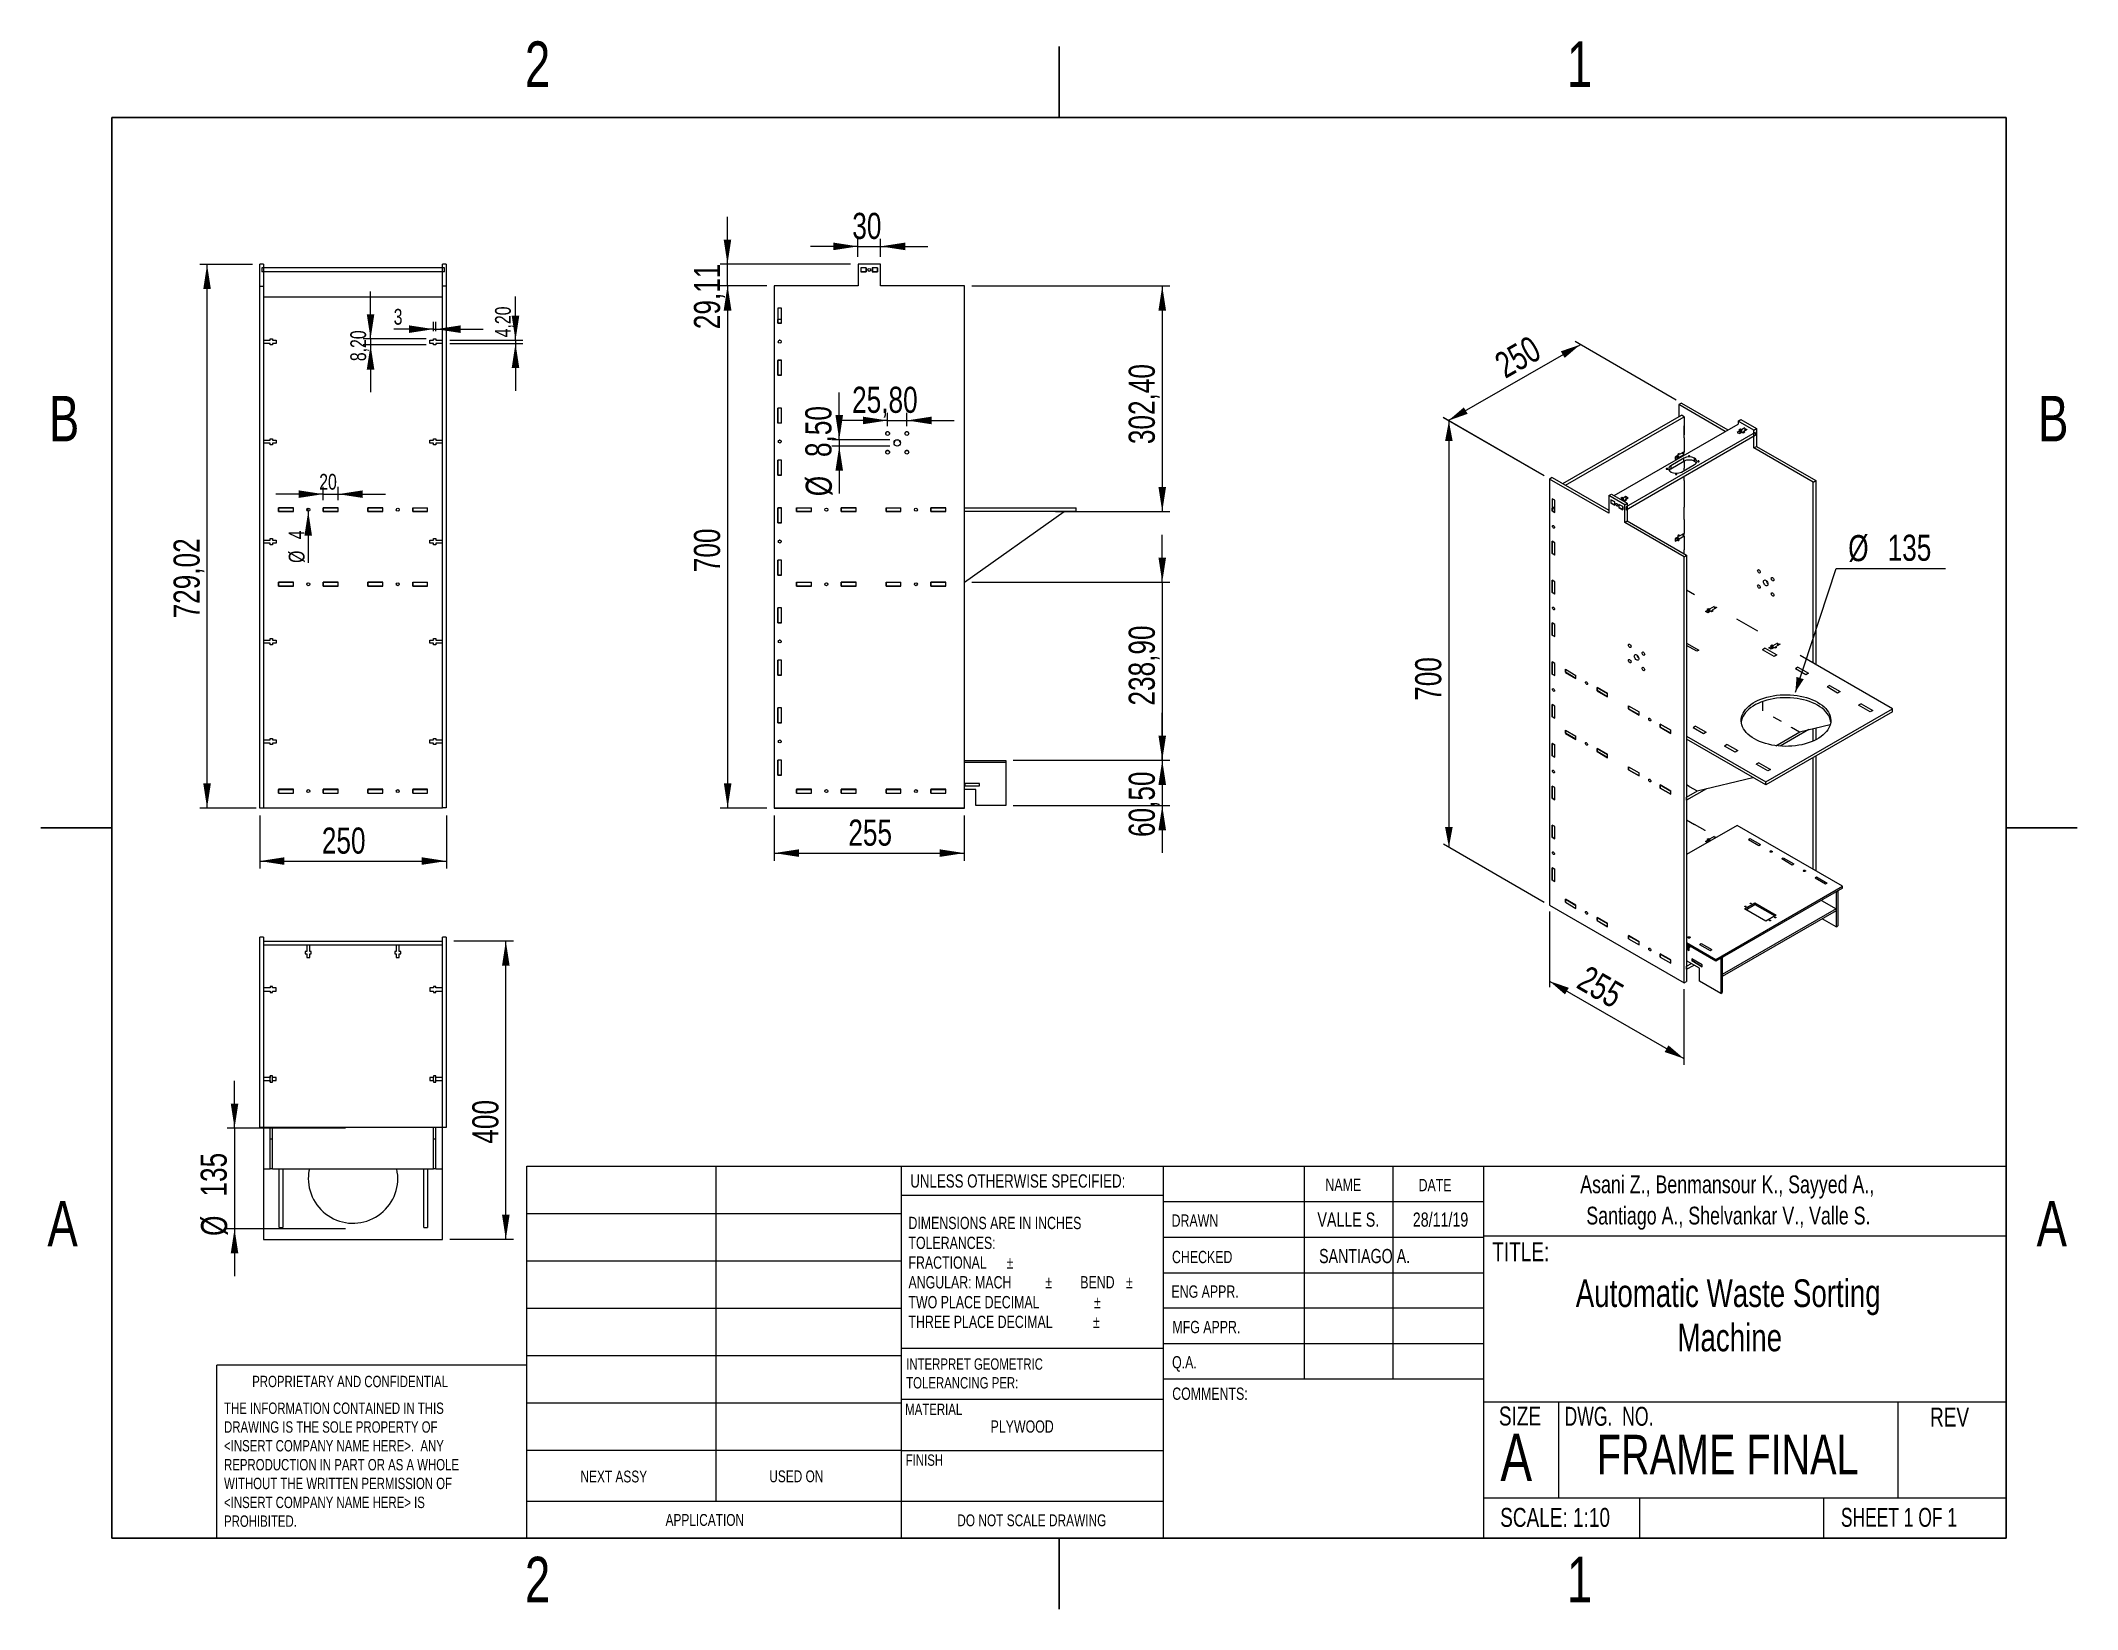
# Model space of a CAD drawing. Header units: inches. Extents: x 0.1 to 10.9, y 0.1 to 8.4.
import ezdxf

# ---------------------------------------------------------------- set-up
doc = ezdxf.new("R2010")
doc.units = ezdxf.units.IN
doc.header["$MEASUREMENT"] = 0
doc.styles.add('SLDTEXTSTYLE0', font='TXT', dxfattribs={"width": 0.75})
doc.styles.add('SLDTEXTSTYLE1', font='TXT', dxfattribs={"width": 0.694444})
doc.styles.add('SLDTEXTSTYLE2', font='TXT', dxfattribs={"width": 0.6875})
doc.dimstyles.new('SLDDIMSTYLE0', dxfattribs={"dimtxt": 0.137795, "dimasz": 0.13, "dimexe": 0, "dimexo": 0.0625, "dimgap": 0.034449, "dimtad": 1, "dimlfac": 254, "dimrnd": 1e-09, "dimzin": 12, "dimdsep": 46, "dimtxsty": 'SLDTEXTSTYLE0', "dimsah": 1, "dimcen": 0.09, "dimadec": 0, "dimazin": 3, "dimtfac": 1, "dimtofl": 0, "dimtmove": 0, "dimatfit": 3, "dimfxl": 0, "dimfrac": 2, "dimtolj": 1, "dimtzin": 12, "dimarcsym": 0})
doc.dimstyles.new('SLDDIMSTYLE1', dxfattribs={"dimtxt": 0.137795, "dimasz": 0.13, "dimexe": 0, "dimexo": 0.0625, "dimgap": 0.034449, "dimtad": 0, "dimtih": 1, "dimtoh": 1, "dimlfac": 254, "dimrnd": 1e-09, "dimzin": 12, "dimdsep": 46, "dimtxsty": 'SLDTEXTSTYLE0', "dimsah": 1, "dimcen": 0, "dimadec": 0, "dimazin": 3, "dimtfac": 1, "dimtofl": 0, "dimtmove": 0, "dimatfit": 3, "dimfxl": 0, "dimfrac": 2, "dimtolj": 1, "dimtzin": 12, "dimarcsym": 0})
doc.dimstyles.new('SLDDIMSTYLE2', dxfattribs={"dimtxt": 0.083333, "dimasz": 0.13, "dimexe": 0, "dimexo": 0.0625, "dimgap": 0.020833, "dimtad": 1, "dimlfac": 254, "dimrnd": 1e-09, "dimzin": 12, "dimdsep": 46, "dimtxsty": 'SLDTEXTSTYLE0', "dimsah": 1, "dimcen": 0.09, "dimadec": 0, "dimazin": 3, "dimtfac": 1, "dimtmove": 0, "dimatfit": 0, "dimfxl": 0, "dimfrac": 2, "dimtolj": 1, "dimtzin": 12, "dimarcsym": 0})
doc.dimstyles.new('SLDDIMSTYLE3', dxfattribs={"dimtxt": 0.083333, "dimasz": 0.13, "dimexe": 0, "dimexo": 0.0625, "dimgap": 0.020833, "dimtad": 1, "dimlfac": 254, "dimrnd": 1e-09, "dimzin": 12, "dimdsep": 46, "dimtxsty": 'SLDTEXTSTYLE0', "dimblk1": 'NONE', "dimsah": 1, "dimcen": 0, "dimadec": 0, "dimazin": 3, "dimtfac": 1, "dimtmove": 0, "dimatfit": 3, "dimldrblk": 'NONE', "dimfxl": 0, "dimfrac": 2, "dimtolj": 1, "dimtzin": 12, "dimarcsym": 0})
doc.dimstyles.new('SLDDIMSTYLE4', dxfattribs={"dimtxt": 0.137795, "dimasz": 0.13, "dimexe": 0, "dimexo": 0.0625, "dimgap": 0.034449, "dimtad": 1, "dimlfac": 254, "dimrnd": 1e-09, "dimzin": 12, "dimdsep": 46, "dimtxsty": 'SLDTEXTSTYLE0', "dimsah": 1, "dimcen": 0.09, "dimadec": 0, "dimazin": 3, "dimtfac": 1, "dimtmove": 0, "dimatfit": 0, "dimfxl": 0, "dimfrac": 2, "dimtolj": 1, "dimtzin": 12, "dimarcsym": 0})

msp = doc.modelspace()

# ---------------------------------------------------------------- texts
at = {"color": 7, "linetype": 'Continuous', "lineweight": 0}
for s, insert, char_height, attachment_point, style in [('2', (2.747583, 8.402109), 0.24, 2, 'SLDTEXTSTYLE0'), ('1', (8.247583, 8.402109), 0.24, 2, 'SLDTEXTSTYLE0'), ('B', (0.248167, 6.530669), 0.24, 2, 'SLDTEXTSTYLE0'), ('B', (10.748167, 6.530669), 0.24, 2, 'SLDTEXTSTYLE0'), ('UNLESS OTHERWISE SPECIFIED:', (4.714881, 2.421222), 0.07, 1, 'SLDTEXTSTYLE0'), ('NAME', (6.90645, 2.398543), 0.065, 1, 'SLDTEXTSTYLE0'), ('DATE', (7.398224, 2.396807), 0.065, 1, 'SLDTEXTSTYLE0'), ('A', (0.240417, 2.280669), 0.24, 2, 'SLDTEXTSTYLE0'), ('A', (10.740417, 2.280669), 0.24, 2, 'SLDTEXTSTYLE0'), ('DRAWN', (6.094352, 2.209557), 0.065, 1, 'SLDTEXTSTYLE0'), ('VALLE S.', (7.027157, 2.21967), 0.075, 2, 'SLDTEXTSTYLE0'), ('28/11/19', (7.513957, 2.21967), 0.075, 2, 'SLDTEXTSTYLE0'), ('TITLE:', (7.787143, 2.062715), 0.1, 1, 'SLDTEXTSTYLE0'), ('CHECKED', (6.096483, 2.017197), 0.065, 1, 'SLDTEXTSTYLE0'), ('SANTIAGO A.', (7.113164, 2.02731), 0.075, 2, 'SLDTEXTSTYLE0'), ('ENG APPR.', (6.09359, 1.834677), 0.065, 1, 'SLDTEXTSTYLE0'), ('MFG APPR.', (6.098538, 1.64746), 0.065, 1, 'SLDTEXTSTYLE0'), ('Q.A.', (6.096914, 1.461537), 0.065, 1, 'SLDTEXTSTYLE0'), ('PROPRIETARY AND CONFIDENTIAL', (1.241322, 1.357594), 0.06, 1, 'SLDTEXTSTYLE0'), ('COMMENTS:', (6.097788, 1.295618), 0.065, 1, 'SLDTEXTSTYLE0'), ('MATERIAL', (4.688197, 1.210749), 0.06, 1, 'SLDTEXTSTYLE0'), ('SIZE', (7.822031, 1.195198), 0.1, 1, 'SLDTEXTSTYLE0'), ('DWG.  NO.', (8.16853, 1.193799), 0.1, 1, 'SLDTEXTSTYLE1'), ('REV', (10.097831, 1.189893), 0.1, 1, 'SLDTEXTSTYLE0'), ('PLYWOOD', (5.138942, 1.122307), 0.065, 1, 'SLDTEXTSTYLE0'), ('A', (7.829921, 1.052141), 0.25, 1, 'SLDTEXTSTYLE0'), ('FRAME FINAL', (9.029826, 1.045944), 0.20833333, 2, 'SLDTEXTSTYLE0'), ('FINISH', (4.690933, 0.94245), 0.06, 1, 'SLDTEXTSTYLE0'), ('NEXT ASSY', (2.974075, 0.857136), 0.0625, 1, 'SLDTEXTSTYLE0'), ('USED ON', (3.970634, 0.858172), 0.0625, 1, 'SLDTEXTSTYLE0'), ('SCALE: 1:10', (7.828687, 0.660026), 0.1, 1, 'SLDTEXTSTYLE0'), ('SHEET 1 OF 1', (9.627201, 0.660351), 0.1, 1, 'SLDTEXTSTYLE2'), ('APPLICATION', (3.423213, 0.627936), 0.0625, 1, 'SLDTEXTSTYLE0'), ('DO NOT SCALE DRAWING', (5.356447, 0.625772), 0.0625, 2, 'SLDTEXTSTYLE0'), ('2', (2.747583, 0.402109), 0.24, 2, 'SLDTEXTSTYLE0'), ('1', (8.247583, 0.402109), 0.24, 2, 'SLDTEXTSTYLE0')]:
    msp.add_mtext(s, dxfattribs=dict(at, insert=insert, char_height=char_height, attachment_point=attachment_point, style=style))

# ---------------------------------------------------------------- blocks, each defined once
blk = doc.blocks.new('SW_NOTE_0')
at = {"color": 0, "linetype": 'Continuous', "lineweight": 0, "char_height": 0.06, "attachment_point": 1, "style": 'SLDTEXTSTYLE0'}
for s, insert in [('INTERPRET GEOMETRIC', (0, 0.077)), ('TOLERANCING PER:', (0, -0.022))]:
    blk.add_mtext(s, dxfattribs=dict(at, insert=insert))
blk = doc.blocks.new('SW_NOTE_1')
at = {"color": 0, "linetype": 'Continuous', "lineweight": 0, "char_height": 0.065, "attachment_point": 1, "style": 'SLDTEXTSTYLE0'}
for s, insert in [('DIMENSIONS ARE IN INCHES', (0, 0.084)), ('TOLERANCES:', (0, -0.021)), ('FRACTIONAL', (0, -0.125)), ('%%p', (0.518, -0.125)), ('ANGULAR: MACH', (0, -0.229)), ('%%p', (0.723, -0.229)), ('BEND', (0.907, -0.229)), ('%%p', (1.148, -0.229)), ('TWO PLACE DECIMAL', (0, -0.334)), ('%%p', (0.979, -0.334)), ('THREE PLACE DECIMAL', (0, -0.438)), ('%%p', (0.974, -0.438))]:
    blk.add_mtext(s, dxfattribs=dict(at, insert=insert))
blk = doc.blocks.new('SW_NOTE_2')
at = {"color": 0, "linetype": 'Continuous', "lineweight": 0, "char_height": 0.06, "attachment_point": 1, "style": 'SLDTEXTSTYLE0'}
for s, insert in [('THE INFORMATION CONTAINED IN THIS', (0, 0.077)), ('DRAWING IS THE SOLE PROPERTY OF', (0, -0.022)), ('<INSERT COMPANY NAME HERE>.  ANY', (0, -0.121)), ('WITHOUT THE WRITTEN PERMISSION OF', (0, -0.32)), ('REPRODUCTION IN PART OR AS A WHOLE', (0, -0.221)), ('<INSERT COMPANY NAME HERE> IS', (0, -0.42)), ('PROHIBITED.', (0, -0.519))]:
    blk.add_mtext(s, dxfattribs=dict(at, insert=insert))
blk = doc.blocks.new('SW_NOTE_3')
at = {"color": 0, "linetype": 'Continuous', "lineweight": 0, "attachment_point": 2, "style": 'SLDTEXTSTYLE0'}
for s, insert, char_height in [('Automatic Waste Sorting', (1.151, 0.188), 0.14583), ('Machine', (1.159, -0.046), 0.1458)]:
    blk.add_mtext(s, dxfattribs=dict(at, insert=insert, char_height=char_height))
blk = doc.blocks.new('SW_NOTE_4')
at = {"color": 0, "linetype": 'Continuous', "lineweight": 0, "char_height": 0.09375, "attachment_point": 2, "style": 'SLDTEXTSTYLE0'}
for s, insert in [('Asani Z., Benmansour K., Sayyed A.,', (1.047, 0.121)), ('Santiago A., Shelvankar V., Valle S.', (1.053, -0.044))]:
    blk.add_mtext(s, dxfattribs=dict(at, insert=insert))
blk = doc.blocks.new('_D')
at = {"color": 7, "linetype": 'Continuous', "lineweight": 0}
for p, q in [((8.061, 6.108), (7.53, 6.415)), ((7.558, 6.398), (7.558, 4.148)), ((8.061, 3.857), (7.53, 4.164))]:
    blk.add_line(p, q, dxfattribs=at)
for points in [[(7.558, 6.398), (7.538, 6.292), (7.578, 6.292)], [(7.558, 4.148), (7.578, 4.254), (7.538, 4.254)]]:
    blk.add_solid(points, dxfattribs=at)
at = {"color": 7, "linetype": 'Continuous', "lineweight": 0, "insert": (7.38, 4.921), "char_height": 0.1378, "attachment_point": 1, "rotation": 90, "style": 'SLDTEXTSTYLE0'}
blk.add_mtext('700', dxfattribs=at)
blk = doc.blocks.new('_D_1')
at = {"color": 7, "linetype": 'Continuous', "lineweight": 0}
for p, q in [((8.089, 3.809), (8.089, 3.409)), ((8.089, 3.441), (8.799, 3.032)), ((8.799, 3.399), (8.799, 3))]:
    blk.add_line(p, q, dxfattribs=at)
for points in [[(8.089, 3.441), (8.171, 3.371), (8.191, 3.406)], [(8.799, 3.032), (8.717, 3.102), (8.697, 3.067)]]:
    blk.add_solid(points, dxfattribs=at)
at = {"color": 7, "linetype": 'Continuous', "lineweight": 0, "insert": (8.293, 3.529), "char_height": 0.1378, "attachment_point": 1, "rotation": 330.0027, "style": 'SLDTEXTSTYLE0'}
blk.add_mtext('255', dxfattribs=at)
blk = doc.blocks.new('_D_2')
at = {"color": 7, "linetype": 'Continuous', "lineweight": 0}
for p, q in [((7.555, 6.4), (8.251, 6.801)), ((8.757, 6.509), (8.224, 6.817)), ((8.061, 6.108), (7.528, 6.416))]:
    blk.add_line(p, q, dxfattribs=at)
for points in [[(8.251, 6.801), (8.149, 6.766), (8.169, 6.731)], [(7.555, 6.4), (7.657, 6.436), (7.637, 6.47)]]:
    blk.add_solid(points, dxfattribs=at)
at = {"color": 7, "linetype": 'Continuous', "lineweight": 0, "insert": (7.787, 6.739), "char_height": 0.1378, "attachment_point": 1, "rotation": 29.9784, "style": 'SLDTEXTSTYLE0'}
blk.add_mtext('250', dxfattribs=at)
blk = doc.blocks.new('_D_3')
at = {"color": 7, "linetype": 'Continuous', "lineweight": 0}
for p, q in [((9.387, 4.967), (9.603, 5.619)), ((9.603, 5.619), (10.179, 5.619))]:
    blk.add_line(p, q, dxfattribs=at)
blk.add_solid([(9.387, 4.967), (9.431, 5.035), (9.393, 5.047)], dxfattribs=at)
at = {"color": 7, "linetype": 'Continuous', "lineweight": 0, "char_height": 0.1378, "attachment_point": 1, "style": 'SLDTEXTSTYLE0'}
for s, insert in [('%%c', (9.666, 5.796)), ('135', (9.874, 5.798))]:
    blk.add_mtext(s, dxfattribs=dict(at, insert=insert))
blk = doc.blocks.new('_D_4')
at = {"color": 7, "linetype": 'Continuous', "lineweight": 0}
for p, q in [((1.281, 4.315), (1.281, 4.035)), ((2.266, 4.316), (2.266, 4.035)), ((1.281, 4.075), (2.266, 4.075))]:
    blk.add_line(p, q, dxfattribs=at)
for points in [[(1.281, 4.075), (1.411, 4.055), (1.411, 4.095)], [(2.266, 4.075), (2.136, 4.095), (2.136, 4.055)]]:
    blk.add_solid(points, dxfattribs=at)
at = {"color": 7, "linetype": 'Continuous', "lineweight": 0, "insert": (1.609, 4.252), "char_height": 0.1378, "attachment_point": 1, "style": 'SLDTEXTSTYLE0'}
blk.add_mtext('250', dxfattribs=at)
blk = doc.blocks.new('_D_5')
at = {"color": 7, "linetype": 'Continuous', "lineweight": 0}
for p, q in [((1.242, 7.225), (0.964, 7.225)), ((1.003, 4.355), (1.003, 7.225)), ((1.262, 4.355), (0.964, 4.355))]:
    blk.add_line(p, q, dxfattribs=at)
for points in [[(1.003, 7.225), (0.983, 7.095), (1.023, 7.095)], [(1.003, 4.355), (1.023, 4.485), (0.983, 4.485)]]:
    blk.add_solid(points, dxfattribs=at)
at = {"color": 7, "linetype": 'Continuous', "lineweight": 0, "insert": (0.826, 5.356), "char_height": 0.1378, "attachment_point": 1, "rotation": 90, "style": 'SLDTEXTSTYLE0'}
blk.add_mtext('729,02', dxfattribs=at)
blk = doc.blocks.new('_D_6')
at = {"color": 7, "linetype": 'Continuous', "lineweight": 0}
for p, q in [((2.631, 6.824), (2.631, 7.055)), ((2.285, 6.824), (2.67, 6.824)), ((2.285, 6.808), (2.67, 6.808)), ((2.631, 6.824), (2.631, 6.808)), ((2.631, 6.808), (2.631, 6.558))]:
    blk.add_line(p, q, dxfattribs=at)
for points in [[(2.631, 6.824), (2.651, 6.954), (2.611, 6.954)], [(2.631, 6.808), (2.611, 6.678), (2.651, 6.678)]]:
    blk.add_solid(points, dxfattribs=at)
at = {"color": 7, "linetype": 'Continuous', "lineweight": 0, "insert": (2.523, 6.84), "char_height": 0.0833, "attachment_point": 1, "rotation": 90, "style": 'SLDTEXTSTYLE0'}
blk.add_mtext('4,20', dxfattribs=at)
blk = doc.blocks.new('_D_7')
at = {"color": 7, "linetype": 'Continuous', "lineweight": 0}
for p, q in [((2.199, 6.883), (1.988, 6.883)), ((2.199, 6.872), (2.199, 6.922)), ((2.199, 6.883), (2.211, 6.883)), ((2.211, 6.872), (2.211, 6.922)), ((2.211, 6.883), (2.461, 6.883))]:
    blk.add_line(p, q, dxfattribs=at)
for points in [[(2.199, 6.883), (2.069, 6.903), (2.069, 6.863)], [(2.211, 6.883), (2.341, 6.863), (2.341, 6.903)]]:
    blk.add_solid(points, dxfattribs=at)
at = {"color": 7, "linetype": 'Continuous', "lineweight": 0, "insert": (1.988, 6.99), "char_height": 0.0833, "attachment_point": 1, "style": 'SLDTEXTSTYLE0'}
blk.add_mtext('3', dxfattribs=at)
blk = doc.blocks.new('_D_8')
at = {"color": 7, "linetype": 'Continuous', "lineweight": 0}
for p, q in [((1.866, 6.832), (1.866, 7.082)), ((2.159, 6.832), (1.827, 6.832)), ((2.159, 6.8), (1.827, 6.8)), ((1.866, 6.832), (1.866, 6.8)), ((1.866, 6.8), (1.866, 6.55))]:
    blk.add_line(p, q, dxfattribs=at)
for points in [[(1.866, 6.832), (1.886, 6.962), (1.846, 6.962)], [(1.866, 6.8), (1.846, 6.67), (1.886, 6.67)]]:
    blk.add_solid(points, dxfattribs=at)
at = {"color": 7, "linetype": 'Continuous', "lineweight": 0, "insert": (1.759, 6.714), "char_height": 0.0833, "attachment_point": 1, "rotation": 90, "style": 'SLDTEXTSTYLE0'}
blk.add_mtext('8,20', dxfattribs=at)
blk = doc.blocks.new('_D_9')
at = {"color": 7, "linetype": 'Continuous', "lineweight": 0}
for p, q in [((1.616, 5.98), (1.616, 6.051)), ((1.695, 5.98), (1.695, 6.051)), ((1.616, 6.012), (1.366, 6.012)), ((1.616, 6.012), (1.695, 6.012)), ((1.695, 6.012), (1.945, 6.012))]:
    blk.add_line(p, q, dxfattribs=at)
for points in [[(1.616, 6.012), (1.486, 6.032), (1.486, 5.992)], [(1.695, 6.012), (1.825, 5.992), (1.825, 6.032)]]:
    blk.add_solid(points, dxfattribs=at)
at = {"color": 7, "linetype": 'Continuous', "lineweight": 0, "insert": (1.595, 6.119), "char_height": 0.0833, "attachment_point": 1, "style": 'SLDTEXTSTYLE0'}
blk.add_mtext('20', dxfattribs=at)
blk = doc.blocks.new('_D_10')
at = {"color": 7, "linetype": 'Continuous', "lineweight": 0}
for q in [(1.537, 5.938), (1.537, 5.649)]:
    blk.add_line((1.537, 5.922), q, dxfattribs=at)
blk.add_solid([(1.537, 5.922), (1.517, 5.792), (1.557, 5.792)], dxfattribs=at)
at = {"color": 7, "linetype": 'Continuous', "lineweight": 0, "char_height": 0.0833, "attachment_point": 1, "rotation": 90, "style": 'SLDTEXTSTYLE0'}
for s, insert in [('4', (1.434, 5.774)), ('%%c', (1.434, 5.649))]:
    blk.add_mtext(s, dxfattribs=dict(at, insert=insert))
blk = doc.blocks.new('_NONE')
blk = doc.blocks.new('_D_11')
at = {"color": 7, "linetype": 'Continuous', "lineweight": 0}
for p, q in [((3.957, 7.111), (3.711, 7.111)), ((3.751, 7.111), (3.751, 4.355)), ((3.957, 4.355), (3.711, 4.355))]:
    blk.add_line(p, q, dxfattribs=at)
for points in [[(3.751, 7.111), (3.731, 6.981), (3.771, 6.981)], [(3.751, 4.355), (3.771, 4.485), (3.731, 4.485)]]:
    blk.add_solid(points, dxfattribs=at)
at = {"color": 7, "linetype": 'Continuous', "lineweight": 0, "insert": (3.573, 5.6), "char_height": 0.1378, "attachment_point": 1, "rotation": 90, "style": 'SLDTEXTSTYLE0'}
blk.add_mtext('700', dxfattribs=at)
blk = doc.blocks.new('_D_12')
at = {"color": 7, "linetype": 'Continuous', "lineweight": 0}
for p, q in [((3.75, 7.226), (3.75, 7.476)), ((4.4, 7.226), (3.711, 7.226)), ((3.75, 7.111), (3.75, 7.226)), ((3.957, 7.111), (3.711, 7.111)), ((3.75, 7.111), (3.75, 6.861))]:
    blk.add_line(p, q, dxfattribs=at)
for points in [[(3.75, 7.226), (3.77, 7.356), (3.73, 7.356)], [(3.75, 7.111), (3.73, 6.981), (3.77, 6.981)]]:
    blk.add_solid(points, dxfattribs=at)
at = {"color": 7, "linetype": 'Continuous', "lineweight": 0, "insert": (3.573, 6.883), "char_height": 0.1378, "attachment_point": 1, "rotation": 90, "style": 'SLDTEXTSTYLE0'}
blk.add_mtext('29,11', dxfattribs=at)
blk = doc.blocks.new('_D_13')
at = {"color": 7, "linetype": 'Continuous', "lineweight": 0}
for p, q in [((3.997, 4.316), (3.997, 4.077)), ((5, 4.316), (5, 4.077)), ((3.997, 4.117), (5, 4.117))]:
    blk.add_line(p, q, dxfattribs=at)
for points in [[(3.997, 4.117), (4.127, 4.097), (4.127, 4.137)], [(5, 4.117), (4.87, 4.137), (4.87, 4.097)]]:
    blk.add_solid(points, dxfattribs=at)
at = {"color": 7, "linetype": 'Continuous', "lineweight": 0, "insert": (4.388, 4.294), "char_height": 0.1378, "attachment_point": 1, "style": 'SLDTEXTSTYLE0'}
blk.add_mtext('255', dxfattribs=at)
blk = doc.blocks.new('_D_14')
at = {"color": 7, "linetype": 'Continuous', "lineweight": 0}
for p, q in [((5.04, 7.111), (6.085, 7.111)), ((6.045, 7.111), (6.045, 5.92)), ((5.481, 5.92), (6.085, 5.92))]:
    blk.add_line(p, q, dxfattribs=at)
for points in [[(6.045, 7.111), (6.025, 6.981), (6.065, 6.981)], [(6.045, 5.92), (6.065, 6.05), (6.025, 6.05)]]:
    blk.add_solid(points, dxfattribs=at)
at = {"color": 7, "linetype": 'Continuous', "lineweight": 0, "insert": (5.868, 6.276), "char_height": 0.1378, "attachment_point": 1, "rotation": 90, "style": 'SLDTEXTSTYLE0'}
blk.add_mtext('302,40', dxfattribs=at)
blk = doc.blocks.new('_D_15')
at = {"color": 7, "linetype": 'Continuous', "lineweight": 0}
for p, q in [((6.045, 5.547), (6.045, 5.797)), ((5.04, 5.547), (6.085, 5.547)), ((6.045, 5.547), (6.045, 4.607)), ((5.258, 4.607), (6.085, 4.607)), ((6.045, 4.607), (6.045, 4.357))]:
    blk.add_line(p, q, dxfattribs=at)
for points in [[(6.045, 5.547), (6.065, 5.677), (6.025, 5.677)], [(6.045, 4.607), (6.025, 4.477), (6.065, 4.477)]]:
    blk.add_solid(points, dxfattribs=at)
at = {"color": 7, "linetype": 'Continuous', "lineweight": 0, "insert": (5.868, 4.896), "char_height": 0.1378, "attachment_point": 1, "rotation": 90, "style": 'SLDTEXTSTYLE0'}
blk.add_mtext('238,90', dxfattribs=at)
blk = doc.blocks.new('_D_16')
at = {"color": 7, "linetype": 'Continuous', "lineweight": 0}
for p, q in [((6.045, 4.607), (6.045, 4.857)), ((5.258, 4.607), (6.085, 4.607)), ((6.045, 4.607), (6.045, 4.368)), ((5.258, 4.368), (6.085, 4.368)), ((6.045, 4.368), (6.045, 4.118))]:
    blk.add_line(p, q, dxfattribs=at)
for points in [[(6.045, 4.607), (6.065, 4.737), (6.025, 4.737)], [(6.045, 4.368), (6.025, 4.238), (6.065, 4.238)]]:
    blk.add_solid(points, dxfattribs=at)
at = {"color": 7, "linetype": 'Continuous', "lineweight": 0, "insert": (5.868, 4.202), "char_height": 0.1378, "attachment_point": 1, "rotation": 90, "style": 'SLDTEXTSTYLE0'}
blk.add_mtext('60,50', dxfattribs=at)
blk = doc.blocks.new('_D_17')
at = {"color": 7, "linetype": 'Continuous', "lineweight": 0}
for p, q in [((4.439, 7.32), (4.189, 7.32)), ((4.439, 7.265), (4.439, 7.359)), ((4.439, 7.32), (4.558, 7.32)), ((4.558, 7.265), (4.558, 7.359)), ((4.558, 7.32), (4.808, 7.32))]:
    blk.add_line(p, q, dxfattribs=at)
for points in [[(4.439, 7.32), (4.309, 7.34), (4.309, 7.3)], [(4.558, 7.32), (4.688, 7.3), (4.688, 7.34)]]:
    blk.add_solid(points, dxfattribs=at)
at = {"color": 7, "linetype": 'Continuous', "lineweight": 0, "insert": (4.409, 7.497), "char_height": 0.1378, "attachment_point": 1, "style": 'SLDTEXTSTYLE0'}
blk.add_mtext('30', dxfattribs=at)
blk = doc.blocks.new('_D_18')
at = {"color": 7, "linetype": 'Continuous', "lineweight": 0}
for p, q in [((4.595, 6.401), (4.345, 6.401)), ((4.595, 6.371), (4.595, 6.441)), ((4.595, 6.401), (4.697, 6.401)), ((4.697, 6.371), (4.697, 6.441)), ((4.697, 6.401), (4.947, 6.401))]:
    blk.add_line(p, q, dxfattribs=at)
for points in [[(4.595, 6.401), (4.465, 6.421), (4.465, 6.381)], [(4.697, 6.401), (4.827, 6.381), (4.827, 6.421)]]:
    blk.add_solid(points, dxfattribs=at)
at = {"color": 7, "linetype": 'Continuous', "lineweight": 0, "insert": (4.408, 6.579), "char_height": 0.1378, "attachment_point": 1, "style": 'SLDTEXTSTYLE0'}
blk.add_mtext('25,80', dxfattribs=at)
blk = doc.blocks.new('_D_19')
at = {"color": 7, "linetype": 'Continuous', "lineweight": 0}
for p, q in [((4.34, 6.299), (4.34, 6.549)), ((4.607, 6.299), (4.301, 6.299)), ((4.607, 6.266), (4.301, 6.266)), ((4.34, 6.299), (4.34, 6.266)), ((4.34, 6.266), (4.34, 6.016))]:
    blk.add_line(p, q, dxfattribs=at)
for points in [[(4.34, 6.299), (4.36, 6.429), (4.32, 6.429)], [(4.34, 6.266), (4.32, 6.136), (4.36, 6.136)]]:
    blk.add_solid(points, dxfattribs=at)
at = {"color": 7, "linetype": 'Continuous', "lineweight": 0, "char_height": 0.1378, "attachment_point": 1, "rotation": 90, "style": 'SLDTEXTSTYLE0'}
for s, insert in [('8,50', (4.161, 6.208)), ('%%c', (4.163, 6.001))]:
    blk.add_mtext(s, dxfattribs=dict(at, insert=insert))
blk = doc.blocks.new('_D_20')
at = {"color": 7, "linetype": 'Continuous', "lineweight": 0}
for p, q in [((1.148, 2.665), (1.148, 2.915)), ((1.734, 2.665), (1.109, 2.665)), ((1.148, 2.665), (1.148, 2.134)), ((1.734, 2.134), (1.109, 2.134)), ((1.148, 2.134), (1.148, 1.884))]:
    blk.add_line(p, q, dxfattribs=at)
for points in [[(1.148, 2.665), (1.168, 2.795), (1.128, 2.795)], [(1.148, 2.134), (1.128, 2.004), (1.168, 2.004)]]:
    blk.add_solid(points, dxfattribs=at)
at = {"color": 7, "linetype": 'Continuous', "lineweight": 0, "char_height": 0.1378, "attachment_point": 1, "rotation": 90, "style": 'SLDTEXTSTYLE0'}
for s, insert in [('135', (0.969, 2.304)), ('%%c', (0.971, 2.096))]:
    blk.add_mtext(s, dxfattribs=dict(at, insert=insert))
blk = doc.blocks.new('_D_21')
at = {"color": 7, "linetype": 'Continuous', "lineweight": 0}
for p, q in [((2.305, 3.653), (2.62, 3.653)), ((2.58, 2.078), (2.58, 3.653)), ((2.285, 2.078), (2.62, 2.078))]:
    blk.add_line(p, q, dxfattribs=at)
for points in [[(2.58, 3.653), (2.56, 3.523), (2.6, 3.523)], [(2.58, 2.078), (2.6, 2.208), (2.56, 2.208)]]:
    blk.add_solid(points, dxfattribs=at)
at = {"color": 7, "linetype": 'Continuous', "lineweight": 0, "insert": (2.403, 2.583), "char_height": 0.1378, "attachment_point": 1, "rotation": 90, "style": 'SLDTEXTSTYLE0'}
blk.add_mtext('400', dxfattribs=at)

# ---------------------------------------------------------------- dimensions: what is measured, and where the dimension line sits
at = {"color": 7, "linetype": 'Continuous', "lineweight": 0}
for base, p1, p2, angle, dimstyle, picture, middle in [((3.750381, 7.225609), (3.996534, 7.111001), (4.439447, 7.225609), 90, 'SLDDIMSTYLE4', '_D_12', (3.750381, 7.111925)), ((1.003246, 7.225234), (1.301112, 4.355096), (1.281427, 7.225234), 90, 'SLDDIMSTYLE0', '_D_5', (1.003246, 5.635795)), ((3.750565, 4.355096), (3.996534, 7.111001), (3.996534, 4.355096), 90, 'SLDDIMSTYLE0', '_D_11', (3.750565, 5.752298)), ((6.045477, 5.92045), (5.000471, 7.111001), (5.441573, 5.92045), 90, 'SLDDIMSTYLE0', '_D_14', (6.045477, 6.556012)), ((1.866235, 6.799978), (2.19875, 6.832261), (2.19875, 6.799978), 90, 'SLDDIMSTYLE2', '_D_8', (1.866235, 6.82208)), ((2.630556, 6.807852), (2.245994, 6.824387), (2.245994, 6.807852), 90, 'SLDDIMSTYLE2', '_D_6', (2.630556, 6.94778)), ((8.251378, 6.801371), (8.089335, 6.091672), (8.785306, 6.493141), 29.9783588, 'SLDDIMSTYLE0', '_D_2', (8.008371, 6.661193)), ((7.557897, 4.148156), (8.089335, 6.091672), (8.089335, 3.841363), 90, 'SLDDIMSTYLE0', '_D', (7.557897, 5.073734)), ((6.045477, 4.606688), (5.000471, 5.547222), (5.218874, 4.606688), 90, 'SLDDIMSTYLE4', '_D_15', (6.045477, 5.176059)), ((6.045477, 4.368499), (5.218874, 4.606688), (5.218874, 4.368499), 90, 'SLDDIMSTYLE4', '_D_16', (6.045477, 4.430991)), ((8.799226, 3.031655), (8.089335, 3.841363), (8.799226, 3.431552), 330.0026883, 'SLDDIMSTYLE0', '_D_1', (8.336123, 3.298998)), ((2.580495, 3.65268), (2.245994, 2.077877), (2.265679, 3.65268), 90, 'SLDDIMSTYLE0', '_D_21', (2.580495, 2.735923))]:
    dim = msp.add_linear_dim(base=base, p1=p1, p2=p2, angle=angle, dimstyle=dimstyle, dxfattribs=at)
    dim.commit()
    dim.dimension.update_dxf_attribs({"geometry": picture, "text_midpoint": middle, "dimtype": 160})
for base, p1, p2, dimstyle, picture, middle in [((4.557558, 7.319717), (4.439447, 7.225609), (4.557558, 7.225609), 'SLDDIMSTYLE4', '_D_17', (4.510731, 7.319717)), ((2.210561, 6.882673), (2.19875, 6.832261), (2.210561, 6.832261), 'SLDDIMSTYLE2', '_D_7', (2.019173, 6.882673)), ((4.696928, 6.401293), (4.595353, 6.332084), (4.696928, 6.332084), 'SLDDIMSTYLE4', '_D_18', (4.637289, 6.401293)), ((1.694813, 6.011717), (1.616073, 5.940135), (1.694813, 5.940135), 'SLDDIMSTYLE2', '_D_9', (1.656357, 6.011717)), ((2.265679, 4.074765), (1.281427, 4.35472), (2.265679, 4.355096), 'SLDDIMSTYLE0', '_D_4', (1.761505, 4.074765)), ((5.000471, 4.116791), (3.996534, 4.355096), (5.000471, 4.355096), 'SLDDIMSTYLE0', '_D_13', (4.541185, 4.116791))]:
    dim = msp.add_linear_dim(base=base, p1=p1, p2=p2, dimstyle=dimstyle, dxfattribs=at)
    dim.commit()
    dim.dimension.update_dxf_attribs({"geometry": picture, "text_midpoint": middle, "dimtype": 160})
for base, p1, p2, picture, middle in [((4.340328, 6.265922), (4.64614, 6.299387), (4.64614, 6.265922), '_D_19', (4.340328, 6.282655)), ((1.148247, 2.133521), (1.773553, 2.665017), (1.773553, 2.133521), '_D_20', (1.148247, 2.352655))]:
    dim = msp.add_linear_dim(base=base, p1=p1, p2=p2, angle=90, text='%%c<>', dimstyle='SLDDIMSTYLE4', dxfattribs=at)
    dim.commit()
    dim.dimension.update_dxf_attribs({"geometry": picture, "text_midpoint": middle, "dimtype": 160})
for p1, p2, dimstyle, picture, middle in [((1.537332, 5.937773), (1.537332, 5.922025), 'SLDDIMSTYLE3', '_D_10', (1.537333, 5.731595)), ((9.287593, 4.666137), (9.387478, 4.967497), 'SLDDIMSTYLE1', '_D_3', (9.922395, 5.728973))]:
    dim = msp.add_diameter_dim_2p(p1=p1, p2=p2, dimstyle=dimstyle, dxfattribs=at)
    dim.commit()
    dim.dimension.update_dxf_attribs({"geometry": picture, "text_midpoint": middle, "dimtype": 163})

# ---------------------------------------------------------------- linework, layer by layer
at = {"color": 7, "linetype": 'Continuous'}
for p, q in [((5.5, 8), (5.5, 8.375)), ((0.5, 8), (0.5, 0.5)), ((0.5, 8), (10.5, 8)), ((10.5, 8), (10.5, 0.5)), ((0.5, 4.25), (0.125, 4.25)), ((10.5, 4.25), (10.875, 4.25)), ((10.5, 0.5), (0.5, 0.5)), ((5.5, 0.5), (5.5, 0.125))]:
    msp.add_line(p, q, dxfattribs=at)
at = {"color": 7, "linetype": 'Continuous', "lineweight": 15}
for p, q in [((1.301112, 7.225234), (1.281427, 7.225234)), ((1.281427, 7.110625), (1.281427, 7.225234)), ((2.255836, 7.205924), (1.291269, 7.205924)), ((1.291269, 7.205924), (1.291269, 7.186239)), ((1.301112, 7.225234), (1.301112, 7.110625)), ((2.265679, 7.225609), (2.245994, 7.225609)), ((2.245994, 7.111001), (2.245994, 7.225609)), ((2.255836, 7.186239), (2.255836, 7.205924)), ((2.265679, 7.225609), (2.265679, 7.111001)), ((4.439447, 7.225609), (4.439447, 7.111001)), ((4.557558, 7.225609), (4.439447, 7.225609)), ((4.454408, 7.205924), (4.454408, 7.186239)), ((4.481967, 7.205924), (4.454408, 7.205924)), ((4.454408, 7.205924), (4.454408, 7.185452)), ((4.482755, 7.205924), (4.454408, 7.205924)), ((4.481967, 7.205924), (4.481967, 7.186239)), ((4.482755, 7.185452), (4.482755, 7.205924)), ((4.514251, 7.205924), (4.514251, 7.185452)), ((4.542597, 7.205924), (4.514251, 7.205924)), ((4.542597, 7.205924), (4.515038, 7.205924)), ((4.515038, 7.205924), (4.515038, 7.186239)), ((4.542597, 7.205924), (4.542597, 7.186239)), ((4.542597, 7.185452), (4.542597, 7.205924)), ((4.557558, 7.111001), (4.557558, 7.225609)), ((1.281427, 4.35472), (1.281427, 7.110625)), ((1.281427, 7.110625), (1.301112, 7.110625)), ((2.255836, 7.186239), (1.291269, 7.186239)), ((1.301112, 7.110625), (1.301112, 4.35472)), ((2.245994, 4.355096), (2.245994, 7.111001)), ((2.245994, 7.111001), (2.265679, 7.111001)), ((2.265679, 7.111001), (2.265679, 4.355096)), ((4.439447, 7.111001), (3.996534, 7.111001)), ((3.996534, 7.111001), (3.996534, 4.355096)), ((4.481967, 7.186239), (4.454408, 7.186239)), ((4.454408, 7.185452), (4.482755, 7.185452)), ((4.482755, 7.186239), (4.481967, 7.186239)), ((4.515038, 7.186239), (4.514251, 7.186239)), ((4.514251, 7.185452), (4.542597, 7.185452)), ((4.542597, 7.186239), (4.515038, 7.186239)), ((5.000471, 7.111001), (4.557558, 7.111001)), ((5.000471, 4.355096), (5.000471, 7.111001)), ((2.245994, 7.051601), (1.301112, 7.051601)), ((4.035904, 6.993267), (4.016219, 6.993267)), ((4.016219, 6.993267), (4.016219, 6.915314)), ((4.035904, 6.915314), (4.035904, 6.993267)), ((4.016219, 6.914938), (4.016219, 6.93349)), ((4.035904, 6.93349), (4.016219, 6.93349)), ((4.016219, 6.915314), (4.035904, 6.915314)), ((4.035904, 6.914938), (4.016219, 6.914938)), ((4.035904, 6.914938), (4.035904, 6.93349)), ((1.301112, 6.824387), (1.336545, 6.824387)), ((1.336545, 6.807852), (1.301112, 6.807852)), ((1.336545, 6.832261), (1.348356, 6.832261)), ((1.336545, 6.824387), (1.336545, 6.832261)), ((1.336545, 6.799978), (1.336545, 6.807852)), ((1.348356, 6.799978), (1.336545, 6.799978)), ((1.348356, 6.832261), (1.348356, 6.824387)), ((1.348356, 6.824387), (1.368041, 6.824387)), ((1.348356, 6.807852), (1.348356, 6.799978)), ((1.368041, 6.807852), (1.348356, 6.807852)), ((1.368041, 6.824387), (1.368041, 6.807852)), ((2.179065, 6.824387), (2.19875, 6.824387)), ((2.179065, 6.807852), (2.179065, 6.824387)), ((2.19875, 6.807852), (2.179065, 6.807852)), ((2.19875, 6.832261), (2.210561, 6.832261)), ((2.19875, 6.824387), (2.19875, 6.832261)), ((2.19875, 6.799978), (2.19875, 6.807852)), ((2.210561, 6.799978), (2.19875, 6.799978)), ((2.210561, 6.832261), (2.210561, 6.824387)), ((2.210561, 6.824387), (2.245994, 6.824387)), ((2.245994, 6.807852), (2.210561, 6.807852)), ((2.210561, 6.807852), (2.210561, 6.799978)), ((4.028465, 6.824387), (4.023658, 6.824387)), ((4.035904, 6.718464), (4.016219, 6.718464)), ((4.016219, 6.718464), (4.016219, 6.639723)), ((4.035904, 6.718088), (4.016219, 6.718088)), ((4.016219, 6.639348), (4.016219, 6.718088)), ((4.035904, 6.639723), (4.035904, 6.718464)), ((4.035904, 6.639348), (4.035904, 6.718088)), ((4.016219, 6.639723), (4.035904, 6.639723)), ((4.035904, 6.639348), (4.016219, 6.639348)), ((4.035904, 6.466495), (4.016219, 6.466495)), ((4.016219, 6.466495), (4.016219, 6.387755)), ((4.035904, 6.466119), (4.016219, 6.466119)), ((4.016219, 6.387379), (4.016219, 6.466119)), ((4.035904, 6.387755), (4.035904, 6.466495)), ((4.035904, 6.387379), (4.035904, 6.466119)), ((8.785306, 6.493141), (8.771387, 6.485105)), ((9.017176, 6.343214), (8.771387, 6.485105)), ((8.771387, 6.485105), (8.771387, 6.420838)), ((8.785306, 6.493141), (9.031096, 6.35125)), ((4.016219, 6.387755), (4.035904, 6.387755)), ((4.035904, 6.387379), (4.016219, 6.387379)), ((8.159183, 6.067421), (8.785306, 6.428874)), ((8.173103, 6.059385), (8.799226, 6.420838)), ((8.430363, 6.004454), (9.084574, 6.382122)), ((8.799226, 6.420838), (8.785306, 6.428874)), ((8.799226, 6.420838), (8.799226, 6.324396)), ((8.799226, 6.309248), (8.799226, 6.3729)), ((9.094039, 6.346123), (9.08012, 6.338087)), ((9.084574, 6.397889), (9.098493, 6.405924)), ((9.084574, 6.397889), (9.084574, 6.382122)), ((9.16809, 6.349676), (9.084574, 6.397889)), ((9.096823, 6.354158), (9.088471, 6.349337)), ((9.088471, 6.349337), (9.094039, 6.346123)), ((9.094039, 6.346123), (9.094039, 6.332623)), ((9.102391, 6.350944), (9.096823, 6.354158)), ((9.096823, 6.354158), (9.096823, 6.338085)), ((9.098493, 6.405924), (9.18201, 6.357711)), ((9.120486, 6.36139), (9.102391, 6.350944)), ((9.102391, 6.350944), (9.102391, 6.337445)), ((9.114083, 6.344194), (9.132178, 6.354641)), ((9.119651, 6.34098), (9.114083, 6.344194)), ((9.114083, 6.344194), (9.114083, 6.337766)), ((9.16809, 6.349676), (9.18201, 6.357711)), ((9.16809, 6.256093), (9.16809, 6.349676)), ((9.18201, 6.357711), (9.18201, 6.264129)), ((1.301112, 6.296828), (1.336545, 6.296828)), ((1.336545, 6.280293), (1.301112, 6.280293)), ((1.336545, 6.304702), (1.348356, 6.304702)), ((1.336545, 6.296828), (1.336545, 6.304702)), ((1.336545, 6.272419), (1.336545, 6.280293)), ((1.348356, 6.272419), (1.336545, 6.272419)), ((1.348356, 6.304702), (1.348356, 6.296828)), ((1.348356, 6.296828), (1.368041, 6.296828)), ((1.348356, 6.280293), (1.348356, 6.272419)), ((1.368041, 6.280293), (1.348356, 6.280293)), ((1.368041, 6.296828), (1.368041, 6.280293)), ((2.179065, 6.296828), (2.19875, 6.296828)), ((2.179065, 6.280293), (2.179065, 6.296828)), ((2.19875, 6.280293), (2.179065, 6.280293)), ((2.19875, 6.304702), (2.210561, 6.304702)), ((2.19875, 6.296828), (2.19875, 6.304702)), ((2.19875, 6.272419), (2.19875, 6.280293)), ((2.210561, 6.272419), (2.19875, 6.272419)), ((2.210561, 6.304702), (2.210561, 6.296828)), ((2.210561, 6.296828), (2.245994, 6.296828)), ((2.210561, 6.280293), (2.210561, 6.272419)), ((2.245994, 6.280293), (2.210561, 6.280293)), ((4.028465, 6.296828), (4.023658, 6.296828)), ((9.17505, 6.337927), (8.492998, 5.944187)), ((9.17505, 6.321853), (8.492998, 5.928113)), ((8.799226, 6.235309), (8.774171, 6.220845)), ((8.799226, 6.309248), (8.799226, 6.235309)), ((9.08012, 6.338087), (9.091812, 6.331338)), ((9.091812, 6.331338), (9.105731, 6.339373)), ((9.096823, 6.338085), (9.094039, 6.336478)), ((9.100161, 6.336158), (9.096823, 6.338085)), ((9.105731, 6.339373), (9.111299, 6.336159)), ((9.114083, 6.34162), (9.107961, 6.338086)), ((9.111299, 6.336159), (9.119651, 6.34098)), ((9.16809, 6.256093), (9.18201, 6.264129)), ((9.481277, 6.075294), (9.16809, 6.256093)), ((9.17505, 6.337927), (9.17505, 6.321853)), ((9.18201, 6.264129), (9.495197, 6.08333)), ((4.035904, 6.190905), (4.016219, 6.190905)), ((4.016219, 6.190905), (4.016219, 6.112164)), ((4.035904, 6.190529), (4.016219, 6.190529)), ((4.016219, 6.111789), (4.016219, 6.190529)), ((4.035904, 6.112164), (4.035904, 6.190905)), ((4.035904, 6.111789), (4.035904, 6.190529)), ((8.798947, 6.201484), (8.72935, 6.161306)), ((8.72935, 6.145232), (8.798947, 6.18541)), ((8.72935, 6.161306), (8.72935, 6.145232)), ((8.72935, 6.129164), (8.729907, 6.128843)), ((8.765819, 6.216024), (8.751899, 6.207988)), ((8.751899, 6.207988), (8.751899, 6.194487)), ((8.751899, 6.194487), (8.765819, 6.202522)), ((8.765819, 6.202522), (8.754125, 6.209273)), ((8.757468, 6.207343), (8.760251, 6.208949)), ((8.760251, 6.208949), (8.760251, 6.21281)), ((8.772424, 6.201922), (8.760251, 6.208949)), ((8.774171, 6.207343), (8.762476, 6.214094)), ((8.774171, 6.227275), (8.765819, 6.222453)), ((8.765819, 6.222453), (8.765819, 6.216024)), ((8.765819, 6.218593), (8.771945, 6.22213)), ((8.765819, 6.202522), (8.765819, 6.198109)), ((8.774171, 6.220845), (8.768602, 6.22406)), ((8.771387, 6.222452), (8.771387, 6.221807)), ((8.774171, 6.220845), (8.774171, 6.227275)), ((8.774171, 6.207343), (8.799226, 6.221807)), ((8.774171, 6.20293), (8.774171, 6.207343)), ((8.785584, 6.128843), (8.855182, 6.16902)), ((8.799226, 6.221807), (8.787531, 6.228558)), ((8.798947, 6.18541), (8.798947, 6.201484)), ((8.799226, 6.221807), (8.799226, 6.217394)), ((8.799226, 6.185569), (8.799226, 6.148512)), ((8.799226, 6.136717), (8.799226, 6.148512)), ((8.855182, 6.201162), (8.854625, 6.201484)), ((8.854625, 6.201484), (8.854625, 6.18541)), ((8.855182, 6.185089), (8.854625, 6.18541)), ((8.855182, 6.185089), (8.855182, 6.201162)), ((4.016219, 6.112164), (4.035904, 6.112164)), ((4.035904, 6.111789), (4.016219, 6.111789)), ((8.103254, 6.099708), (8.089335, 6.091672)), ((8.402522, 5.910873), (8.089335, 6.091672)), ((8.089335, 6.091672), (8.089335, 3.841363)), ((8.103254, 6.099708), (8.402522, 5.926944)), ((8.799226, 6.084217), (8.799226, 6.104894)), ((8.799226, 6.084217), (8.799226, 5.942769)), ((9.481277, 6.075294), (9.495197, 6.08333)), ((9.481277, 5.119541), (9.481277, 6.075294)), ((9.495197, 6.08333), (9.495197, 5.111506)), ((1.379685, 5.92045), (1.379685, 5.940135)), ((1.379685, 5.940135), (1.458426, 5.940135)), ((1.458426, 5.92045), (1.379685, 5.92045)), ((1.458592, 5.940135), (1.379852, 5.940135)), ((1.379852, 5.940135), (1.379852, 5.919663)), ((1.379852, 5.919663), (1.458592, 5.919663)), ((1.383527, 5.919663), (1.383527, 5.92045)), ((1.403212, 5.92045), (1.403212, 5.919663)), ((1.458426, 5.92045), (1.458426, 5.940135)), ((1.458592, 5.92045), (1.458426, 5.92045)), ((1.458592, 5.919663), (1.458592, 5.940135)), ((1.616073, 5.92045), (1.616073, 5.940135)), ((1.616073, 5.940135), (1.694646, 5.940135)), ((1.616073, 5.940135), (1.616073, 5.919663)), ((1.694813, 5.940135), (1.616073, 5.940135)), ((1.694646, 5.92045), (1.616073, 5.92045)), ((1.616073, 5.919663), (1.694813, 5.919663)), ((1.694646, 5.92045), (1.694646, 5.940135)), ((1.694813, 5.92045), (1.694646, 5.92045)), ((1.694813, 5.919663), (1.694813, 5.940135)), ((1.852126, 5.92045), (1.852126, 5.940135)), ((1.852126, 5.940135), (1.930866, 5.940135)), ((1.930866, 5.92045), (1.852126, 5.92045)), ((1.931033, 5.940135), (1.852293, 5.940135)), ((1.852293, 5.940135), (1.852293, 5.919663)), ((1.852293, 5.919663), (1.931033, 5.919663)), ((1.930866, 5.92045), (1.930866, 5.940135)), ((1.931033, 5.92045), (1.930866, 5.92045)), ((1.931033, 5.919663), (1.931033, 5.940135)), ((2.088513, 5.92045), (2.088513, 5.940135)), ((2.088513, 5.940135), (2.167254, 5.940135)), ((2.088513, 5.940135), (2.088513, 5.919663)), ((2.167254, 5.92045), (2.088513, 5.92045)), ((2.088513, 5.919663), (2.167254, 5.919663)), ((2.147569, 5.919663), (2.147569, 5.92045)), ((2.167254, 5.92045), (2.167254, 5.940135)), ((2.167254, 5.919663), (2.167254, 5.940135)), ((4.035904, 5.938936), (4.016219, 5.938936)), ((4.016219, 5.938936), (4.016219, 5.860196)), ((4.035904, 5.93856), (4.016219, 5.93856)), ((4.016219, 5.85982), (4.016219, 5.93856)), ((4.035904, 5.860196), (4.035904, 5.938936)), ((4.035904, 5.85982), (4.035904, 5.93856)), ((4.114644, 5.92045), (4.114644, 5.940135)), ((4.114644, 5.940135), (4.193384, 5.940135)), ((4.114644, 5.940135), (4.114644, 5.919663)), ((4.193384, 5.92045), (4.114644, 5.92045)), ((4.114644, 5.919663), (4.193384, 5.919663)), ((4.193384, 5.92045), (4.193384, 5.940135)), ((4.193384, 5.919663), (4.193384, 5.940135)), ((4.429605, 5.940135), (4.350865, 5.940135)), ((4.350865, 5.940135), (4.350865, 5.919663)), ((4.351031, 5.92045), (4.350865, 5.92045)), ((4.350865, 5.919663), (4.429605, 5.919663)), ((4.351031, 5.940135), (4.429605, 5.940135)), ((4.351031, 5.92045), (4.351031, 5.940135)), ((4.429605, 5.92045), (4.351031, 5.92045)), ((4.429605, 5.92045), (4.429605, 5.940135)), ((4.429605, 5.919663), (4.429605, 5.940135)), ((4.587085, 5.92045), (4.587085, 5.940135)), ((4.587085, 5.940135), (4.665825, 5.940135)), ((4.587085, 5.940135), (4.587085, 5.919663)), ((4.665825, 5.92045), (4.587085, 5.92045)), ((4.587085, 5.919663), (4.665825, 5.919663)), ((4.665825, 5.92045), (4.665825, 5.940135)), ((4.665825, 5.919663), (4.665825, 5.940135)), ((4.823306, 5.940135), (4.823306, 5.919663)), ((4.902046, 5.940135), (4.823306, 5.940135)), ((4.823472, 5.92045), (4.823306, 5.92045)), ((4.823306, 5.919663), (4.902046, 5.919663)), ((4.823472, 5.92045), (4.823472, 5.940135)), ((4.823472, 5.940135), (4.902046, 5.940135)), ((4.902046, 5.92045), (4.823472, 5.92045)), ((4.902046, 5.92045), (4.902046, 5.940135)), ((4.902046, 5.919663), (4.902046, 5.940135)), ((5.000471, 5.940135), (5.591022, 5.940135)), ((5.000471, 5.547222), (5.527755, 5.92045)), ((5.591022, 5.92045), (5.000471, 5.92045)), ((5.591022, 5.92045), (5.591022, 5.940135)), ((8.117174, 5.979466), (8.103254, 5.987502)), ((8.103254, 5.987502), (8.103254, 5.92385)), ((8.103254, 5.938692), (8.117174, 5.946727)), ((8.117174, 5.930656), (8.103254, 5.938692)), ((8.103254, 5.923543), (8.103254, 5.938692)), ((8.103254, 5.92385), (8.117174, 5.915815)), ((8.117174, 5.915508), (8.103254, 5.923543)), ((8.117174, 5.915815), (8.117174, 5.979466)), ((8.117174, 5.915508), (8.117174, 5.930656)), ((8.402522, 6.004456), (8.416441, 6.012491)), ((8.402522, 6.004456), (8.402522, 5.910873)), ((8.486038, 5.956242), (8.402522, 6.004456)), ((8.432588, 5.971025), (8.413101, 5.982275)), ((8.413101, 5.982275), (8.413101, 5.966201)), ((8.413101, 5.982275), (8.413101, 5.965558)), ((8.433145, 5.970704), (8.413101, 5.982275)), ((8.432588, 5.954952), (8.413101, 5.966201)), ((8.413658, 5.96588), (8.413101, 5.965558)), ((8.413101, 5.965558), (8.433145, 5.953987)), ((8.416441, 6.012491), (8.499958, 5.964278)), ((8.432588, 5.971025), (8.432588, 5.954952)), ((8.433145, 5.955273), (8.432588, 5.954952)), ((8.433145, 5.953987), (8.433145, 5.970704)), ((8.47546, 5.946276), (8.455416, 5.957847)), ((8.455416, 5.957847), (8.455416, 5.94113)), ((8.455973, 5.941452), (8.455416, 5.94113)), ((8.455416, 5.94113), (8.47546, 5.929559)), ((8.47546, 5.946276), (8.455973, 5.957526)), ((8.455973, 5.957526), (8.455973, 5.941452)), ((8.47546, 5.930202), (8.455973, 5.941452)), ((8.473233, 5.994167), (8.464881, 5.989346)), ((8.464881, 5.989346), (8.470449, 5.986132)), ((8.470449, 5.986132), (8.466275, 5.983723)), ((8.470449, 5.986132), (8.470449, 5.981313)), ((8.4788, 5.990953), (8.473233, 5.994167)), ((8.473233, 5.994167), (8.473233, 5.979706)), ((8.47546, 5.946276), (8.47546, 5.930202)), ((8.47546, 5.929559), (8.47546, 5.946276)), ((8.477967, 5.976973), (8.482141, 5.979382)), ((8.49272, 5.998989), (8.4788, 5.990953)), ((8.4788, 5.990953), (8.4788, 5.977454)), ((8.482141, 5.979382), (8.487709, 5.976168)), ((8.490493, 5.981629), (8.48437, 5.978095)), ((8.486038, 5.956242), (8.499958, 5.964278)), ((8.486038, 5.86266), (8.486038, 5.956242)), ((8.487709, 5.976168), (8.49606, 5.980989)), ((8.490493, 5.984203), (8.504412, 5.992239)), ((8.49606, 5.980989), (8.490493, 5.984203)), ((8.490493, 5.984203), (8.490493, 5.977775)), ((8.504412, 5.992239), (8.49272, 5.998989)), ((8.49272, 5.998989), (8.49272, 5.985489)), ((8.492998, 5.944187), (8.492998, 5.928113)), ((8.499958, 5.964278), (8.499958, 5.870696)), ((8.799226, 5.878474), (8.799226, 5.942769)), ((4.016219, 5.860196), (4.035904, 5.860196)), ((4.035904, 5.85982), (4.016219, 5.85982)), ((8.486038, 5.86266), (8.499958, 5.870696)), ((8.799226, 5.681861), (8.486038, 5.86266)), ((8.499958, 5.870696), (8.813145, 5.689897)), ((8.799226, 5.878474), (8.799226, 5.804536)), ((1.301112, 5.769269), (1.336545, 5.769269)), ((1.336545, 5.752733), (1.301112, 5.752733)), ((1.336545, 5.769269), (1.336545, 5.777143)), ((1.336545, 5.777143), (1.348356, 5.777143)), ((1.336545, 5.744859), (1.336545, 5.752733)), ((1.348356, 5.744859), (1.336545, 5.744859)), ((1.348356, 5.777143), (1.348356, 5.769269)), ((1.348356, 5.769269), (1.368041, 5.769269)), ((1.348356, 5.752733), (1.348356, 5.744859)), ((1.368041, 5.752733), (1.348356, 5.752733)), ((1.368041, 5.769269), (1.368041, 5.752733)), ((2.179065, 5.752733), (2.179065, 5.769269)), ((2.179065, 5.769269), (2.19875, 5.769269)), ((2.19875, 5.752733), (2.179065, 5.752733)), ((2.19875, 5.777143), (2.210561, 5.777143)), ((2.19875, 5.769269), (2.19875, 5.777143)), ((2.19875, 5.744859), (2.19875, 5.752733)), ((2.210561, 5.744859), (2.19875, 5.744859)), ((2.210561, 5.777143), (2.210561, 5.769269)), ((2.210561, 5.769269), (2.245994, 5.769269)), ((2.245994, 5.752733), (2.210561, 5.752733)), ((2.210561, 5.752733), (2.210561, 5.744859)), ((4.028465, 5.769269), (4.023658, 5.769269)), ((8.117174, 5.755078), (8.103254, 5.763114)), ((8.103254, 5.763114), (8.103254, 5.698819)), ((8.103254, 5.762807), (8.10352, 5.76296)), ((8.117174, 5.754771), (8.103254, 5.762807)), ((8.103254, 5.698512), (8.103254, 5.762807)), ((8.103254, 5.698819), (8.117174, 5.690784)), ((8.117174, 5.690477), (8.103254, 5.698512)), ((8.117174, 5.690784), (8.117174, 5.755078)), ((8.117174, 5.690477), (8.117174, 5.754771)), ((8.765819, 5.78525), (8.751899, 5.777215)), ((8.751899, 5.777215), (8.751899, 5.763713)), ((8.751899, 5.763713), (8.765819, 5.771749)), ((8.765819, 5.771749), (8.754125, 5.7785)), ((8.757468, 5.776569), (8.760251, 5.778176)), ((8.760251, 5.778176), (8.760251, 5.782036)), ((8.774171, 5.77014), (8.760251, 5.778176)), ((8.774171, 5.77657), (8.762476, 5.783321)), ((8.774171, 5.796501), (8.765819, 5.79168)), ((8.765819, 5.79168), (8.765819, 5.78525)), ((8.765819, 5.78782), (8.771945, 5.791356)), ((8.765819, 5.771749), (8.765819, 5.765319)), ((8.765819, 5.765319), (8.774171, 5.77014)), ((8.774171, 5.790072), (8.768602, 5.793286)), ((8.771387, 5.791679), (8.771387, 5.791034)), ((8.799226, 5.804536), (8.774171, 5.790072)), ((8.774171, 5.790072), (8.774171, 5.796501)), ((8.774171, 5.77657), (8.799226, 5.791034)), ((8.774171, 5.77014), (8.774171, 5.77657)), ((8.799226, 5.791034), (8.787531, 5.797785)), ((8.799226, 5.791034), (8.799226, 5.717738)), ((8.799226, 5.697932), (8.799226, 5.717738)), ((4.035904, 5.663346), (4.016219, 5.663346)), ((4.016219, 5.663346), (4.016219, 5.584605)), ((4.035904, 5.66297), (4.016219, 5.66297)), ((4.016219, 5.58423), (4.016219, 5.66297)), ((4.035904, 5.584605), (4.035904, 5.663346)), ((4.035904, 5.58423), (4.035904, 5.66297)), ((8.799226, 5.681861), (8.813145, 5.689897)), ((8.799226, 3.431552), (8.799226, 5.681861)), ((8.813145, 5.689897), (8.813145, 3.439587)), ((1.379685, 5.526749), (1.379685, 5.546434)), ((1.379685, 5.546434), (1.458426, 5.546434)), ((1.458426, 5.526749), (1.379685, 5.526749)), ((1.458592, 5.546434), (1.379852, 5.546434)), ((1.379852, 5.546434), (1.379852, 5.525962)), ((1.379852, 5.525962), (1.458592, 5.525962)), ((1.458426, 5.526749), (1.458426, 5.546434)), ((1.458592, 5.526749), (1.458426, 5.526749)), ((1.458592, 5.525962), (1.458592, 5.546434)), ((1.616073, 5.526749), (1.616073, 5.546434)), ((1.616073, 5.546434), (1.694646, 5.546434)), ((1.694813, 5.546434), (1.616073, 5.546434)), ((1.616073, 5.546434), (1.616073, 5.525962)), ((1.694646, 5.526749), (1.616073, 5.526749)), ((1.616073, 5.525962), (1.694813, 5.525962)), ((1.694646, 5.526749), (1.694646, 5.546434)), ((1.694813, 5.526749), (1.694646, 5.526749)), ((1.694813, 5.525962), (1.694813, 5.546434)), ((1.852126, 5.526749), (1.852126, 5.546434)), ((1.852126, 5.546434), (1.930866, 5.546434)), ((1.930866, 5.526749), (1.852126, 5.526749)), ((1.852293, 5.546434), (1.852293, 5.525962)), ((1.931033, 5.546434), (1.852293, 5.546434)), ((1.852293, 5.525962), (1.931033, 5.525962)), ((1.930866, 5.526749), (1.930866, 5.546434)), ((1.931033, 5.526749), (1.930866, 5.526749)), ((1.931033, 5.525962), (1.931033, 5.546434)), ((2.088513, 5.526749), (2.088513, 5.546434)), ((2.088513, 5.546434), (2.167254, 5.546434)), ((2.088513, 5.546434), (2.088513, 5.525962)), ((2.167254, 5.526749), (2.088513, 5.526749)), ((2.088513, 5.525962), (2.167254, 5.525962)), ((2.167254, 5.526749), (2.167254, 5.546434)), ((2.167254, 5.525962), (2.167254, 5.546434)), ((4.016219, 5.584605), (4.035904, 5.584605)), ((4.035904, 5.58423), (4.016219, 5.58423)), ((4.114644, 5.526749), (4.114644, 5.546434)), ((4.114644, 5.546434), (4.193384, 5.546434)), ((4.114644, 5.546434), (4.114644, 5.525962)), ((4.193384, 5.526749), (4.114644, 5.526749)), ((4.114644, 5.525962), (4.193384, 5.525962)), ((4.193384, 5.526749), (4.193384, 5.546434)), ((4.193384, 5.525962), (4.193384, 5.546434)), ((4.429605, 5.546434), (4.350865, 5.546434)), ((4.350865, 5.546434), (4.350865, 5.525962)), ((4.351031, 5.526749), (4.350865, 5.526749)), ((4.350865, 5.525962), (4.429605, 5.525962)), ((4.351031, 5.526749), (4.351031, 5.546434)), ((4.351031, 5.546434), (4.429605, 5.546434)), ((4.429605, 5.526749), (4.351031, 5.526749)), ((4.429605, 5.526749), (4.429605, 5.546434)), ((4.429605, 5.525962), (4.429605, 5.546434)), ((4.587085, 5.526749), (4.587085, 5.546434)), ((4.587085, 5.546434), (4.665825, 5.546434)), ((4.587085, 5.546434), (4.587085, 5.525962)), ((4.665825, 5.526749), (4.587085, 5.526749)), ((4.587085, 5.525962), (4.665825, 5.525962)), ((4.665825, 5.526749), (4.665825, 5.546434)), ((4.665825, 5.525962), (4.665825, 5.546434)), ((4.902046, 5.546434), (4.823306, 5.546434)), ((4.823306, 5.546434), (4.823306, 5.525962)), ((4.823472, 5.526749), (4.823306, 5.526749)), ((4.823306, 5.525962), (4.902046, 5.525962)), ((4.823472, 5.526749), (4.823472, 5.546434)), ((4.823472, 5.546434), (4.902046, 5.546434)), ((4.902046, 5.526749), (4.823472, 5.526749)), ((4.902046, 5.526749), (4.902046, 5.546434)), ((4.902046, 5.525962), (4.902046, 5.546434)), ((8.117174, 5.549336), (8.103254, 5.557371)), ((8.103254, 5.557371), (8.103254, 5.493077)), ((8.103254, 5.557064), (8.10352, 5.557218)), ((8.117174, 5.549029), (8.103254, 5.557064)), ((8.103254, 5.49277), (8.103254, 5.557064)), ((8.103254, 5.493077), (8.117174, 5.485041)), ((8.117174, 5.484734), (8.103254, 5.49277)), ((8.117174, 5.485041), (8.117174, 5.549336)), ((8.117174, 5.484734), (8.117174, 5.549029)), ((8.854903, 5.481139), (8.813145, 5.505246)), ((4.035904, 5.411377), (4.016219, 5.411377)), ((4.016219, 5.411377), (4.016219, 5.332637)), ((4.035904, 5.411001), (4.016219, 5.411001)), ((4.016219, 5.332261), (4.016219, 5.411001)), ((4.035904, 5.332637), (4.035904, 5.411377)), ((4.035904, 5.332261), (4.035904, 5.411001)), ((8.9132, 5.392975), (8.927119, 5.40101)), ((8.924892, 5.386225), (8.9132, 5.392975)), ((8.921552, 5.404225), (8.929903, 5.409046)), ((8.927119, 5.40101), (8.921552, 5.404225)), ((8.938812, 5.394261), (8.924892, 5.386225)), ((8.927119, 5.387511), (8.927119, 5.40101)), ((8.929903, 5.392972), (8.927119, 5.391365)), ((8.929903, 5.409046), (8.935471, 5.405832)), ((8.929903, 5.392972), (8.929903, 5.409046)), ((8.933242, 5.391045), (8.929903, 5.392972)), ((8.935471, 5.405832), (8.960412, 5.42023)), ((8.935471, 5.392332), (8.935471, 5.405832)), ((8.944379, 5.391046), (8.938812, 5.394261)), ((8.947163, 5.396508), (8.941041, 5.392974)), ((8.952731, 5.395868), (8.944379, 5.391046)), ((8.972105, 5.41348), (8.947163, 5.399082)), ((8.947163, 5.399082), (8.952731, 5.395868)), ((8.947163, 5.392653), (8.947163, 5.399082)), ((4.016219, 5.332637), (4.035904, 5.332637)), ((4.035904, 5.332261), (4.016219, 5.332261)), ((8.117174, 5.324305), (8.103254, 5.33234)), ((8.103254, 5.33234), (8.103254, 5.268046)), ((8.103254, 5.332033), (8.10352, 5.332187)), ((8.117174, 5.323998), (8.103254, 5.332033)), ((8.103254, 5.267739), (8.103254, 5.332033)), ((8.103254, 5.268046), (8.117174, 5.26001)), ((8.117174, 5.259703), (8.103254, 5.267739)), ((8.117174, 5.26001), (8.117174, 5.324305)), ((8.117174, 5.259703), (8.117174, 5.323998)), ((9.188969, 5.288287), (9.077614, 5.352571)), ((1.301112, 5.24171), (1.336545, 5.24171)), ((1.336545, 5.225174), (1.301112, 5.225174)), ((1.336545, 5.24171), (1.336545, 5.249584)), ((1.336545, 5.249584), (1.348356, 5.249584)), ((1.336545, 5.2173), (1.336545, 5.225174)), ((1.348356, 5.2173), (1.336545, 5.2173)), ((1.348356, 5.249584), (1.348356, 5.24171)), ((1.348356, 5.24171), (1.368041, 5.24171)), ((1.348356, 5.225174), (1.348356, 5.2173)), ((1.368041, 5.225174), (1.348356, 5.225174)), ((1.368041, 5.24171), (1.368041, 5.225174)), ((2.179065, 5.225174), (2.179065, 5.24171)), ((2.179065, 5.24171), (2.19875, 5.24171)), ((2.19875, 5.225174), (2.179065, 5.225174)), ((2.19875, 5.249584), (2.210561, 5.249584)), ((2.19875, 5.24171), (2.19875, 5.249584)), ((2.19875, 5.2173), (2.19875, 5.225174)), ((2.210561, 5.2173), (2.19875, 5.2173)), ((2.210561, 5.249584), (2.210561, 5.24171)), ((2.210561, 5.24171), (2.245994, 5.24171)), ((2.210561, 5.225174), (2.210561, 5.2173)), ((2.245994, 5.225174), (2.210561, 5.225174)), ((4.028465, 5.24171), (4.023658, 5.24171)), ((8.813145, 5.22561), (8.877174, 5.188647)), ((8.866039, 5.182218), (8.813145, 5.212753)), ((8.877174, 5.188647), (8.866039, 5.182218)), ((9.228129, 5.198396), (9.21421, 5.190361)), ((9.275567, 5.15494), (9.21421, 5.190361)), ((9.228129, 5.198396), (9.289486, 5.162976)), ((9.247266, 5.200123), (9.261185, 5.208158)), ((9.258958, 5.193373), (9.247266, 5.200123)), ((9.255618, 5.211372), (9.263969, 5.216194)), ((9.261185, 5.208158), (9.255618, 5.211372)), ((9.272878, 5.201408), (9.258958, 5.193373)), ((9.261185, 5.194658), (9.261185, 5.208158)), ((9.263969, 5.20012), (9.261185, 5.198513)), ((9.263969, 5.216194), (9.269537, 5.212979)), ((9.263969, 5.20012), (9.263969, 5.216194)), ((9.267308, 5.198193), (9.263969, 5.20012)), ((9.269537, 5.212979), (9.294479, 5.227378)), ((9.269537, 5.19948), (9.269537, 5.212979)), ((9.278446, 5.198194), (9.272878, 5.201408)), ((9.281229, 5.203656), (9.275107, 5.200121)), ((9.289486, 5.162976), (9.275567, 5.15494)), ((9.286797, 5.203015), (9.278446, 5.198194)), ((9.306171, 5.220628), (9.281229, 5.20623)), ((9.281229, 5.20623), (9.286797, 5.203015)), ((9.281229, 5.199801), (9.281229, 5.20623)), ((4.035904, 5.135786), (4.016219, 5.135786)), ((4.016219, 5.135786), (4.016219, 5.057046)), ((4.035904, 5.135411), (4.016219, 5.135411)), ((4.016219, 5.05667), (4.016219, 5.135411)), ((4.016219, 5.057046), (4.035904, 5.057046)), ((4.035904, 5.05667), (4.016219, 5.05667)), ((4.035904, 5.057046), (4.035904, 5.135786)), ((4.035904, 5.05667), (4.035904, 5.135411)), ((8.117174, 5.118562), (8.103254, 5.126598)), ((8.103254, 5.126598), (8.103254, 5.062303)), ((8.103254, 5.126291), (8.10352, 5.126444)), ((8.117174, 5.118255), (8.103254, 5.126291)), ((8.103254, 5.061996), (8.103254, 5.126291)), ((8.103254, 5.062303), (8.117174, 5.054268)), ((8.117174, 5.053961), (8.103254, 5.061996)), ((8.117174, 5.054268), (8.117174, 5.118562)), ((8.117174, 5.053961), (8.117174, 5.118255)), ((8.172851, 5.087399), (8.228529, 5.055257)), ((8.172851, 5.071326), (8.172851, 5.087399)), ((8.172851, 5.087399), (8.172851, 5.070683)), ((8.228529, 5.039183), (8.172851, 5.071326)), ((8.173408, 5.071004), (8.172851, 5.070683)), ((8.172851, 5.070683), (8.228529, 5.038541)), ((8.228529, 5.039183), (8.228529, 5.055257)), ((8.228529, 5.038541), (8.228529, 5.055257)), ((9.400842, 5.098692), (9.386922, 5.090656)), ((9.4426, 5.058514), (9.386922, 5.090656)), ((9.400842, 5.098692), (9.456519, 5.06655)), ((9.89886, 4.878476), (9.41168, 5.159719)), ((9.456519, 5.06655), (9.4426, 5.058514)), ((8.395562, 4.958831), (8.339885, 4.990973)), ((8.339885, 4.990973), (8.339885, 4.974256)), ((8.339885, 4.974256), (8.340441, 4.974578)), ((8.339885, 4.974256), (8.395562, 4.942114)), ((8.340002, 4.990905), (8.395562, 4.958831)), ((8.340002, 4.974831), (8.340002, 4.990905)), ((8.395562, 4.942757), (8.340002, 4.974831)), ((8.395562, 4.942757), (8.395562, 4.958831)), ((8.395562, 4.942114), (8.395562, 4.958831)), ((9.567875, 5.002266), (9.553955, 4.99423)), ((9.609633, 4.962088), (9.553955, 4.99423)), ((9.567875, 5.002266), (9.623552, 4.970123)), ((9.623552, 4.970123), (9.609633, 4.962088)), ((4.035904, 4.883818), (4.016219, 4.883818)), ((4.016219, 4.883818), (4.016219, 4.805078)), ((4.035904, 4.883442), (4.016219, 4.883442)), ((4.016219, 4.804702), (4.016219, 4.883442)), ((4.035904, 4.805078), (4.035904, 4.883818)), ((4.035904, 4.804702), (4.035904, 4.883442)), ((8.117174, 4.893531), (8.103254, 4.901567)), ((8.103254, 4.901567), (8.103254, 4.837272)), ((8.103254, 4.90126), (8.10352, 4.901413)), ((8.117174, 4.893224), (8.103254, 4.90126)), ((8.103254, 4.836965), (8.103254, 4.90126)), ((8.117174, 4.829237), (8.117174, 4.893531)), ((8.117174, 4.82893), (8.117174, 4.893224)), ((8.506918, 4.894547), (8.562595, 4.862405)), ((8.506918, 4.878473), (8.506918, 4.894547)), ((8.506918, 4.894547), (8.506918, 4.87783)), ((8.562595, 4.846331), (8.506918, 4.878473)), ((8.507474, 4.878152), (8.506918, 4.87783)), ((8.506918, 4.87783), (8.562595, 4.845688)), ((8.562595, 4.846331), (8.562595, 4.862405)), ((8.562595, 4.845688), (8.562595, 4.862405)), ((9.21421, 4.91705), (9.21421, 4.868888)), ((9.230728, 4.492771), (9.89886, 4.878476)), ((9.89886, 4.862402), (9.230728, 4.476698)), ((9.734908, 4.905839), (9.720988, 4.897804)), ((9.781928, 4.862624), (9.720988, 4.897804)), ((9.734908, 4.905839), (9.795847, 4.87066)), ((9.795847, 4.87066), (9.781928, 4.862624)), ((9.89886, 4.862402), (9.89886, 4.878476)), ((4.016219, 4.805078), (4.035904, 4.805078)), ((4.035904, 4.804702), (4.016219, 4.804702)), ((8.103254, 4.837272), (8.117174, 4.829237)), ((8.117174, 4.82893), (8.103254, 4.836965)), ((8.172851, 4.765926), (8.228529, 4.733784)), ((8.172851, 4.749853), (8.172851, 4.765926)), ((8.172851, 4.765926), (8.172851, 4.74921)), ((8.228529, 4.717711), (8.172851, 4.749853)), ((8.173408, 4.749531), (8.172851, 4.74921)), ((8.172851, 4.74921), (8.228529, 4.717068)), ((8.228529, 4.717711), (8.228529, 4.733784)), ((8.228529, 4.717068), (8.228529, 4.733784)), ((8.729628, 4.765979), (8.673951, 4.798121)), ((8.673951, 4.798121), (8.673951, 4.781404)), ((8.673951, 4.781404), (8.674508, 4.781726)), ((8.673951, 4.781404), (8.729628, 4.749262)), ((8.674069, 4.798053), (8.729628, 4.765979)), ((8.674069, 4.781979), (8.674069, 4.798053)), ((8.729628, 4.749905), (8.674069, 4.781979)), ((8.729628, 4.749905), (8.729628, 4.765979)), ((8.729628, 4.749262), (8.729628, 4.765979)), ((8.813145, 4.733837), (9.230728, 4.492771)), ((8.860582, 4.786807), (8.846663, 4.778771)), ((8.902341, 4.746629), (8.846663, 4.778771)), ((8.860582, 4.786807), (8.91626, 4.754665)), ((8.91626, 4.754665), (8.902341, 4.746629)), ((9.269888, 4.836911), (9.311646, 4.813282)), ((9.269888, 4.836746), (9.269888, 4.836911)), ((9.283741, 4.684033), (9.410989, 4.757492)), ((9.458657, 4.768936), (9.307318, 4.68157)), ((9.311646, 4.813282), (9.311646, 4.812639)), ((9.367324, 4.78114), (9.409082, 4.757034)), ((9.367324, 4.780497), (9.367324, 4.78114)), ((9.409082, 4.757034), (9.570961, 4.795899)), ((9.481277, 4.708603), (9.481277, 4.774367)), ((9.495197, 4.777709), (9.495197, 4.715268)), ((1.301112, 4.714151), (1.336545, 4.714151)), ((1.336545, 4.697615), (1.301112, 4.697615)), ((1.336545, 4.722025), (1.348356, 4.722025)), ((1.336545, 4.714151), (1.336545, 4.722025)), ((1.336545, 4.689741), (1.336545, 4.697615)), ((1.348356, 4.689741), (1.336545, 4.689741)), ((1.348356, 4.722025), (1.348356, 4.714151)), ((1.348356, 4.714151), (1.368041, 4.714151)), ((1.368041, 4.697615), (1.348356, 4.697615)), ((1.348356, 4.697615), (1.348356, 4.689741)), ((1.368041, 4.714151), (1.368041, 4.697615)), ((2.179065, 4.697615), (2.179065, 4.714151)), ((2.179065, 4.714151), (2.19875, 4.714151)), ((2.19875, 4.697615), (2.179065, 4.697615)), ((2.19875, 4.722025), (2.210561, 4.722025)), ((2.19875, 4.714151), (2.19875, 4.722025)), ((2.19875, 4.689741), (2.19875, 4.697615)), ((2.210561, 4.689741), (2.19875, 4.689741)), ((2.210561, 4.722025), (2.210561, 4.714151)), ((2.210561, 4.714151), (2.245994, 4.714151)), ((2.210561, 4.697615), (2.210561, 4.689741)), ((2.245994, 4.697615), (2.210561, 4.697615)), ((8.117174, 4.687789), (8.103254, 4.695824)), ((8.103254, 4.695824), (8.103254, 4.63153)), ((8.103254, 4.695517), (8.10352, 4.695671)), ((8.117174, 4.687482), (8.103254, 4.695517)), ((8.103254, 4.631223), (8.103254, 4.695517)), ((8.103254, 4.63153), (8.117174, 4.623494)), ((8.117174, 4.623187), (8.103254, 4.631223)), ((8.117174, 4.623494), (8.117174, 4.687789)), ((8.117174, 4.623187), (8.117174, 4.687482)), ((8.395562, 4.637358), (8.339885, 4.6695)), ((8.339885, 4.6695), (8.339885, 4.652784)), ((8.340441, 4.653105), (8.339885, 4.652784)), ((8.339885, 4.652784), (8.395562, 4.620642)), ((8.340002, 4.669432), (8.395562, 4.637358)), ((8.340002, 4.653359), (8.340002, 4.669432)), ((8.395562, 4.621285), (8.340002, 4.653359)), ((8.395562, 4.621285), (8.395562, 4.637358)), ((8.395562, 4.620642), (8.395562, 4.637358)), ((9.230728, 4.476698), (8.813145, 4.717763)), ((9.027615, 4.690381), (9.013696, 4.682345)), ((9.069374, 4.650203), (9.013696, 4.682345)), ((9.027615, 4.690381), (9.083293, 4.658239)), ((9.083293, 4.658239), (9.069374, 4.650203)), ((9.495197, 4.629372), (9.495197, 4.022692)), ((4.016219, 4.60744), (4.016219, 4.5287)), ((4.035904, 4.60744), (4.016219, 4.60744)), ((4.035904, 4.607064), (4.016219, 4.607064)), ((4.016219, 4.528324), (4.016219, 4.607064)), ((4.016219, 4.5287), (4.035904, 4.5287)), ((4.035904, 4.528324), (4.016219, 4.528324)), ((4.035904, 4.5287), (4.035904, 4.60744)), ((4.035904, 4.528324), (4.035904, 4.607064)), ((5.000471, 4.606688), (5.218874, 4.606688)), ((5.218874, 4.594877), (5.000471, 4.594877)), ((5.218874, 4.606688), (5.218874, 4.594877)), ((5.218874, 4.594877), (5.218874, 4.368499)), ((8.506918, 4.573074), (8.562595, 4.540932)), ((8.506918, 4.557), (8.506918, 4.573074)), ((8.506918, 4.573074), (8.506918, 4.556358)), ((8.562595, 4.524858), (8.506918, 4.557)), ((8.507474, 4.556679), (8.506918, 4.556358)), ((8.506918, 4.556358), (8.562595, 4.524215)), ((8.562595, 4.524858), (8.562595, 4.540932)), ((8.562595, 4.524215), (8.562595, 4.540932)), ((8.868823, 4.445149), (9.163022, 4.515783)), ((9.194649, 4.593954), (9.180729, 4.585919)), ((9.241668, 4.550739), (9.180729, 4.585919)), ((9.194649, 4.593954), (9.255588, 4.558775)), ((9.255588, 4.558775), (9.241668, 4.550739)), ((9.481277, 4.030728), (9.481277, 4.621337)), ((1.379685, 4.43346), (1.379685, 4.453145)), ((1.379685, 4.453145), (1.458426, 4.453145)), ((1.379685, 4.43346), (1.458426, 4.43346)), ((1.458592, 4.454308), (1.379852, 4.454308)), ((1.379852, 4.454308), (1.379852, 4.433836)), ((1.379852, 4.433836), (1.458592, 4.433836)), ((1.458426, 4.43346), (1.458426, 4.453145)), ((1.458426, 4.453145), (1.458592, 4.453145)), ((1.458592, 4.433836), (1.458592, 4.454308)), ((1.616073, 4.454308), (1.616073, 4.433836)), ((1.694813, 4.454308), (1.616073, 4.454308)), ((1.616073, 4.43346), (1.616073, 4.453145)), ((1.616073, 4.453145), (1.694646, 4.453145)), ((1.616073, 4.433836), (1.694813, 4.433836)), ((1.616073, 4.43346), (1.694646, 4.43346)), ((1.694646, 4.43346), (1.694646, 4.453145)), ((1.694646, 4.453145), (1.694813, 4.453145)), ((1.694813, 4.433836), (1.694813, 4.454308)), ((1.852126, 4.43346), (1.852126, 4.453145)), ((1.852126, 4.453145), (1.930866, 4.453145)), ((1.852126, 4.43346), (1.930866, 4.43346)), ((1.931033, 4.454308), (1.852293, 4.454308)), ((1.852293, 4.454308), (1.852293, 4.433836)), ((1.852293, 4.433836), (1.931033, 4.433836)), ((1.930866, 4.43346), (1.930866, 4.453145)), ((1.930866, 4.453145), (1.931033, 4.453145)), ((1.931033, 4.433836), (1.931033, 4.454308)), ((2.088513, 4.454308), (2.088513, 4.433836)), ((2.167254, 4.454308), (2.088513, 4.454308)), ((2.088513, 4.43346), (2.088513, 4.453145)), ((2.088513, 4.453145), (2.167254, 4.453145)), ((2.088513, 4.433836), (2.167254, 4.433836)), ((2.088513, 4.43346), (2.167254, 4.43346)), ((2.167254, 4.433836), (2.167254, 4.454308)), ((2.167254, 4.43346), (2.167254, 4.453145)), ((4.114644, 4.454308), (4.114644, 4.433836)), ((4.193384, 4.454308), (4.114644, 4.454308)), ((4.193384, 4.453932), (4.114644, 4.453932)), ((4.114644, 4.453145), (4.193384, 4.453145)), ((4.114644, 4.43346), (4.114644, 4.453145)), ((4.114644, 4.433836), (4.193384, 4.433836)), ((4.114644, 4.43346), (4.193384, 4.43346)), ((4.193384, 4.433836), (4.193384, 4.454308)), ((4.193384, 4.43346), (4.193384, 4.453145)), ((4.429605, 4.454308), (4.350865, 4.454308)), ((4.350865, 4.454308), (4.350865, 4.433836)), ((4.429605, 4.453932), (4.350865, 4.453932)), ((4.350865, 4.453145), (4.351031, 4.453145)), ((4.350865, 4.433836), (4.429605, 4.433836)), ((4.351031, 4.43346), (4.351031, 4.453145)), ((4.351031, 4.453145), (4.429605, 4.453145)), ((4.351031, 4.43346), (4.429605, 4.43346)), ((4.429605, 4.433836), (4.429605, 4.454308)), ((4.429605, 4.43346), (4.429605, 4.453145)), ((4.587085, 4.454308), (4.587085, 4.433836)), ((4.665825, 4.454308), (4.587085, 4.454308)), ((4.587085, 4.43346), (4.587085, 4.453145)), ((4.587085, 4.453145), (4.665825, 4.453145)), ((4.587085, 4.433836), (4.665825, 4.433836)), ((4.587085, 4.43346), (4.665825, 4.43346)), ((4.665825, 4.433836), (4.665825, 4.454308)), ((4.665825, 4.43346), (4.665825, 4.453145)), ((4.902046, 4.454308), (4.823306, 4.454308)), ((4.823306, 4.454308), (4.823306, 4.433836)), ((4.823306, 4.453145), (4.823472, 4.453145)), ((4.823306, 4.433836), (4.902046, 4.433836)), ((4.823472, 4.453145), (4.902046, 4.453145)), ((4.823472, 4.43346), (4.823472, 4.453145)), ((4.823472, 4.43346), (4.902046, 4.43346)), ((4.902046, 4.433836), (4.902046, 4.454308)), ((4.902046, 4.43346), (4.902046, 4.453145)), ((5.061393, 4.453145), (5.000471, 4.453145)), ((5.002338, 4.484641), (5.002338, 4.47283)), ((5.081078, 4.484641), (5.002338, 4.484641)), ((5.002338, 4.47283), (5.081078, 4.47283)), ((5.061393, 4.368499), (5.061393, 4.453145)), ((5.081078, 4.47283), (5.081078, 4.484641)), ((8.117174, 4.462758), (8.103254, 4.470793)), ((8.103254, 4.470793), (8.103254, 4.406499)), ((8.103254, 4.470486), (8.10352, 4.47064)), ((8.117174, 4.462451), (8.103254, 4.470486)), ((8.103254, 4.406192), (8.103254, 4.470486)), ((8.117174, 4.398463), (8.117174, 4.462758)), ((8.117174, 4.398156), (8.117174, 4.462451)), ((8.729628, 4.444506), (8.673951, 4.476648)), ((8.673951, 4.476648), (8.673951, 4.459931)), ((8.674508, 4.460253), (8.673951, 4.459931)), ((8.673951, 4.459931), (8.729628, 4.427789)), ((8.674069, 4.47658), (8.729628, 4.444506)), ((8.674069, 4.460506), (8.674069, 4.47658)), ((8.729628, 4.428432), (8.674069, 4.460506)), ((8.729628, 4.428432), (8.729628, 4.444506)), ((8.729628, 4.427789), (8.729628, 4.444506)), ((8.827064, 4.468612), (8.813145, 4.476648)), ((8.918398, 4.457051), (8.813145, 4.39629)), ((8.813145, 4.412364), (8.870729, 4.445607)), ((8.813145, 4.39629), (8.813145, 4.412364)), ((8.827064, 4.469255), (8.868823, 4.445149)), ((8.827064, 4.468612), (8.827064, 4.469255)), ((8.827621, 4.468934), (8.827064, 4.468612)), ((9.230728, 4.476698), (9.230728, 4.492771)), ((1.301112, 4.35472), (1.281427, 4.35472)), ((1.301112, 4.355096), (2.245994, 4.355096)), ((2.265679, 4.355096), (2.245994, 4.355096)), ((3.996534, 4.355096), (3.996534, 4.35472)), ((3.996534, 4.355096), (5.000471, 4.355096)), ((3.996534, 4.35472), (5.000471, 4.35472)), ((5.000471, 4.35472), (5.000471, 4.355096)), ((5.218874, 4.368499), (5.061393, 4.368499)), ((8.103254, 4.406499), (8.117174, 4.398463)), ((8.117174, 4.398156), (8.103254, 4.406192)), ((8.117174, 4.257015), (8.103254, 4.265051)), ((8.103254, 4.265051), (8.103254, 4.200756)), ((8.103254, 4.264744), (8.10352, 4.264897)), ((8.117174, 4.256708), (8.103254, 4.264744)), ((8.103254, 4.200449), (8.103254, 4.264744)), ((8.103254, 4.200756), (8.117174, 4.192721)), ((8.117174, 4.192414), (8.103254, 4.200449)), ((8.117174, 4.192721), (8.117174, 4.257015)), ((8.117174, 4.192414), (8.117174, 4.256708)), ((8.854903, 4.266951), (8.813145, 4.291058)), ((9.078934, 4.262995), (8.813145, 4.109558)), ((8.854903, 4.267594), (8.854903, 4.266951)), ((8.910581, 4.235452), (8.854903, 4.267594)), ((8.85546, 4.267273), (8.854903, 4.266951)), ((8.910463, 4.234877), (8.910581, 4.234945)), ((8.910581, 4.23481), (8.910463, 4.234877)), ((8.910581, 4.234809), (8.910581, 4.235452)), ((8.921552, 4.190037), (8.929903, 4.194858)), ((8.929903, 4.194858), (8.935471, 4.191644)), ((8.929903, 4.178784), (8.929903, 4.194858)), ((8.935471, 4.191644), (8.960412, 4.206042)), ((9.635711, 3.941575), (9.078934, 4.262995)), ((9.13883, 4.189575), (9.147181, 4.194396)), ((9.147181, 4.194396), (9.202859, 4.162254)), ((8.9132, 4.178787), (8.927119, 4.186822)), ((8.923132, 4.173053), (8.9132, 4.178787)), ((8.927119, 4.186822), (8.921552, 4.190037)), ((8.927119, 4.175354), (8.927119, 4.186822)), ((8.927119, 4.177177), (8.929903, 4.178784)), ((8.929903, 4.178784), (8.931482, 4.177873)), ((8.935471, 4.180176), (8.935471, 4.191644)), ((9.13883, 4.189575), (9.194507, 4.157433)), ((9.194507, 4.157433), (9.202859, 4.162254)), ((9.314771, 4.088006), (9.323123, 4.092827)), ((9.314771, 4.088006), (9.370449, 4.055864)), ((9.323123, 4.092827), (9.378801, 4.060685)), ((8.117174, 4.031341), (8.103254, 4.039377)), ((8.103254, 4.039377), (8.103254, 3.975082)), ((8.103254, 4.03907), (8.10352, 4.039223)), ((8.117174, 4.031034), (8.103254, 4.03907)), ((8.103254, 3.974775), (8.103254, 4.03907)), ((8.117174, 3.967047), (8.117174, 4.031341)), ((8.117174, 3.96674), (8.117174, 4.031034)), ((9.370449, 4.055864), (9.378801, 4.060685)), ((9.490713, 3.986437), (9.499064, 3.991258)), ((9.490713, 3.986437), (9.54639, 3.954295)), ((9.499064, 3.991258), (9.554742, 3.959116)), ((8.103254, 3.975082), (8.117174, 3.967047)), ((8.117174, 3.96674), (8.103254, 3.974775)), ((8.172851, 3.874161), (8.172851, 3.857444)), ((8.228529, 3.842019), (8.172851, 3.874161)), ((8.173674, 3.873686), (8.172851, 3.873211)), ((8.172851, 3.873211), (8.228529, 3.841069)), ((8.172851, 3.857138), (8.172851, 3.873211)), ((8.967579, 3.55587), (9.635711, 3.941575)), ((9.635711, 3.931931), (8.967579, 3.546226)), ((9.54639, 3.954295), (9.554742, 3.959116)), ((9.602068, 3.912509), (9.61042, 3.91733)), ((9.602068, 3.912509), (9.602068, 3.727662)), ((9.61042, 3.91733), (9.61042, 3.732483)), ((9.635711, 3.931931), (9.635711, 3.941575)), ((8.089335, 3.841363), (8.799226, 3.431552)), ((8.172851, 3.857444), (8.228529, 3.825302)), ((8.172851, 3.857138), (8.228529, 3.824995)), ((8.228529, 3.825302), (8.228529, 3.842019)), ((8.228529, 3.824995), (8.228529, 3.841069)), ((8.395562, 3.745593), (8.339885, 3.777735)), ((8.339885, 3.777735), (8.339885, 3.761018)), ((8.340825, 3.777192), (8.340002, 3.776717)), ((8.340002, 3.776717), (8.395562, 3.744643)), ((8.340002, 3.760643), (8.340002, 3.776717)), ((9.602068, 3.822496), (9.001222, 3.475636)), ((9.602068, 3.812852), (9.001222, 3.465991)), ((9.117779, 3.822724), (9.173457, 3.854866)), ((9.230526, 3.757636), (9.117779, 3.822724)), ((9.126132, 3.817902), (9.173457, 3.845222)), ((9.173457, 3.854866), (9.286204, 3.789778)), ((9.173457, 3.854866), (9.173457, 3.845222)), ((9.173457, 3.845222), (9.277851, 3.784956)), ((9.286204, 3.789778), (9.230526, 3.757636)), ((9.524107, 3.867503), (9.602068, 3.822496)), ((9.602068, 3.727662), (9.528283, 3.770257)), ((9.602068, 3.822496), (9.602068, 3.812852)), ((1.281427, 2.668428), (1.281427, 3.672365)), ((1.301112, 3.672365), (1.281427, 3.672365)), ((1.301112, 3.672365), (1.301112, 2.668428)), ((2.265679, 3.672365), (2.245994, 3.672365)), ((2.245994, 2.668428), (2.245994, 3.672365)), ((2.265679, 3.672365), (2.265679, 2.668428)), ((8.340002, 3.761086), (8.339885, 3.761018)), ((8.339885, 3.761018), (8.395562, 3.728876)), ((8.340002, 3.760643), (8.395562, 3.728569)), ((8.395562, 3.728876), (8.395562, 3.745593)), ((8.395562, 3.728569), (8.395562, 3.744643)), ((8.506918, 3.681309), (8.506918, 3.664592)), ((8.562595, 3.649167), (8.506918, 3.681309)), ((8.50774, 3.680834), (8.506918, 3.680359)), ((8.506918, 3.680359), (8.562595, 3.648217)), ((8.506918, 3.664285), (8.506918, 3.680359)), ((8.506918, 3.664592), (8.562595, 3.63245)), ((8.506918, 3.664285), (8.562595, 3.632143)), ((9.602068, 3.727662), (9.61042, 3.732483)), ((1.301112, 3.65268), (2.245994, 3.65268)), ((1.301112, 3.632995), (2.245994, 3.632995)), ((1.528898, 3.597723), (1.521024, 3.597723)), ((1.521024, 3.597723), (1.521024, 3.585912)), ((1.521024, 3.585912), (1.528898, 3.585912)), ((1.528898, 3.632995), (1.528898, 3.597723)), ((1.528898, 3.585912), (1.528898, 3.566227)), ((1.528898, 3.566227), (1.545433, 3.566227)), ((1.545433, 3.597723), (1.545433, 3.632995)), ((1.553307, 3.597723), (1.545433, 3.597723)), ((1.545433, 3.566227), (1.545433, 3.585912)), ((1.545433, 3.585912), (1.553307, 3.585912)), ((1.553307, 3.585912), (1.553307, 3.597723)), ((2.001339, 3.597723), (1.993465, 3.597723)), ((1.993465, 3.597723), (1.993465, 3.585912)), ((1.993465, 3.585912), (2.001339, 3.585912)), ((2.001339, 3.632995), (2.001339, 3.597723)), ((2.001339, 3.585912), (2.001339, 3.566227)), ((2.001339, 3.566227), (2.017874, 3.566227)), ((2.017874, 3.597723), (2.017874, 3.632995)), ((2.025748, 3.597723), (2.017874, 3.597723)), ((2.017874, 3.566227), (2.017874, 3.585912)), ((2.017874, 3.585912), (2.025748, 3.585912)), ((2.025748, 3.585912), (2.025748, 3.597723)), ((2.245994, 3.632995), (2.245994, 3.65268)), ((8.562595, 3.63245), (8.562595, 3.649167)), ((8.562595, 3.632143), (8.562595, 3.648217)), ((8.729628, 3.55274), (8.673951, 3.584883)), ((8.673951, 3.584883), (8.673951, 3.568166)), ((8.674069, 3.568234), (8.673951, 3.568166)), ((8.673951, 3.568166), (8.729628, 3.536024)), ((8.674891, 3.58434), (8.674069, 3.583865)), ((8.674069, 3.583865), (8.729628, 3.551791)), ((8.674069, 3.567791), (8.674069, 3.583865)), ((8.674069, 3.567791), (8.729628, 3.535717)), ((8.729628, 3.536024), (8.729628, 3.55274)), ((8.729628, 3.535717), (8.729628, 3.551791)), ((8.813145, 3.645023), (8.967579, 3.55587)), ((8.967579, 3.546226), (8.813145, 3.635379)), ((8.820837, 3.630938), (8.813145, 3.626497)), ((8.816929, 3.623819), (8.813145, 3.626003)), ((8.881515, 3.50938), (8.813145, 3.548849)), ((8.816929, 3.623819), (8.825049, 3.628507)), ((8.816929, 3.623819), (8.816929, 3.607745)), ((8.816929, 3.607745), (8.82528, 3.612566)), ((8.816929, 3.607745), (8.825837, 3.602602)), ((8.82528, 3.628373), (8.82528, 3.612566)), ((8.82528, 3.615775), (8.825837, 3.615454)), ((8.82528, 3.612566), (8.825837, 3.612245)), ((8.830049, 3.621107), (8.825837, 3.618676)), ((8.825837, 3.602602), (8.825837, 3.618676)), ((8.830049, 3.616244), (8.825837, 3.618676)), ((8.830049, 3.616244), (8.830049, 3.62562)), ((8.839757, 3.559205), (8.839757, 3.549561)), ((8.839757, 3.559205), (8.839757, 3.549561)), ((8.895434, 3.527063), (8.839757, 3.559205)), ((8.895434, 3.517419), (8.839757, 3.549561)), ((8.839757, 3.549561), (8.895434, 3.517418)), ((8.839757, 3.549561), (8.839757, 3.549561)), ((8.881515, 3.634755), (8.889867, 3.639576)), ((8.881515, 3.634755), (8.937193, 3.602613)), ((8.889867, 3.639576), (8.945544, 3.607434)), ((8.937193, 3.602613), (8.945544, 3.607434)), ((8.967579, 3.55587), (8.967579, 3.546226)), ((8.99287, 3.560826), (9.001222, 3.565648)), ((8.99287, 3.560826), (8.99287, 3.37598)), ((9.001222, 3.565648), (9.001222, 3.380801)), ((8.813145, 3.519649), (8.838436, 3.534249)), ((8.813145, 3.503575), (8.852358, 3.526212)), ((8.813145, 3.503575), (8.813145, 3.519649)), ((8.881515, 3.440264), (8.881515, 3.50938)), ((8.99287, 3.37598), (8.881515, 3.440264)), ((8.895434, 3.517418), (8.895434, 3.527063)), ((9.001222, 3.475636), (9.001222, 3.475636)), ((9.001222, 3.475636), (9.001222, 3.465991)), ((9.001222, 3.465991), (9.001222, 3.465992)), ((1.336385, 3.405043), (1.301112, 3.405043)), ((1.301112, 3.388507), (1.336385, 3.388507)), ((1.348196, 3.412917), (1.336385, 3.412917)), ((1.336385, 3.412917), (1.336385, 3.405043)), ((1.336385, 3.388507), (1.336385, 3.380633)), ((1.336385, 3.380633), (1.348196, 3.380633)), ((1.348196, 3.405043), (1.348196, 3.412917)), ((1.367881, 3.405043), (1.348196, 3.405043)), ((1.348196, 3.380633), (1.348196, 3.388507)), ((1.348196, 3.388507), (1.367881, 3.388507)), ((1.367881, 3.388507), (1.367881, 3.405043)), ((2.19891, 3.405043), (2.179225, 3.405043)), ((2.179225, 3.405043), (2.179225, 3.388507)), ((2.179225, 3.388507), (2.19891, 3.388507)), ((2.210721, 3.412917), (2.19891, 3.412917)), ((2.19891, 3.412917), (2.19891, 3.405043)), ((2.19891, 3.388507), (2.19891, 3.380633)), ((2.19891, 3.380633), (2.210721, 3.380633)), ((2.210721, 3.405043), (2.210721, 3.412917)), ((2.245994, 3.405043), (2.210721, 3.405043)), ((2.210721, 3.388507), (2.245994, 3.388507)), ((2.210721, 3.380633), (2.210721, 3.388507)), ((8.799226, 3.431552), (8.813145, 3.439587)), ((8.99287, 3.37598), (9.001222, 3.380801)), ((1.336385, 2.932602), (1.301112, 2.932602)), ((1.301112, 2.916066), (1.336385, 2.916066)), ((1.348196, 2.940476), (1.336385, 2.940476)), ((1.336385, 2.940476), (1.336385, 2.932602)), ((1.336385, 2.916066), (1.336385, 2.908192)), ((1.336385, 2.908192), (1.348196, 2.908192)), ((1.336879, 2.908192), (1.336879, 2.940476)), ((1.348196, 2.932602), (1.348196, 2.940476)), ((1.367881, 2.932602), (1.348196, 2.932602)), ((1.348196, 2.908192), (1.348196, 2.916066)), ((1.348196, 2.916066), (1.367881, 2.916066)), ((1.34869, 2.916066), (1.34869, 2.932602)), ((1.367881, 2.916066), (1.367881, 2.932602)), ((2.19891, 2.932602), (2.179225, 2.932602)), ((2.179225, 2.932602), (2.179225, 2.916066)), ((2.179225, 2.916066), (2.19891, 2.916066)), ((2.198415, 2.916066), (2.198415, 2.932602)), ((2.198415, 2.916066), (2.198415, 2.932602)), ((2.210721, 2.940476), (2.19891, 2.940476)), ((2.19891, 2.940476), (2.19891, 2.932602)), ((2.19891, 2.916066), (2.19891, 2.908192)), ((2.19891, 2.908192), (2.210721, 2.908192)), ((2.210226, 2.908192), (2.210226, 2.940476)), ((2.210721, 2.932602), (2.210721, 2.940476)), ((2.245994, 2.932602), (2.210721, 2.932602)), ((2.210721, 2.908192), (2.210721, 2.916066)), ((2.210721, 2.916066), (2.245994, 2.916066)), ((1.301112, 2.668428), (1.281427, 2.668428)), ((1.301112, 2.668428), (1.301112, 2.450026)), ((2.245994, 2.668428), (1.301112, 2.668428)), ((1.336879, 2.607506), (1.336879, 2.668428)), ((1.336879, 2.450026), (1.336879, 2.607506)), ((1.34869, 2.607506), (1.336879, 2.607506)), ((1.34869, 2.607506), (1.34869, 2.668428)), ((1.34869, 2.450026), (1.34869, 2.607506)), ((2.198415, 2.666561), (2.198415, 2.668428)), ((2.198415, 2.607506), (2.198415, 2.668428)), ((2.198415, 2.666561), (2.198415, 2.666561)), ((2.210226, 2.607506), (2.198415, 2.607506)), ((2.198415, 2.450026), (2.198415, 2.607506)), ((2.198415, 2.587821), (2.198415, 2.587821)), ((2.198415, 2.450026), (2.198415, 2.587821)), ((2.210226, 2.607506), (2.210226, 2.668428)), ((2.210226, 2.450026), (2.210226, 2.607506)), ((2.245994, 2.450026), (2.245994, 2.668428)), ((2.265679, 2.668428), (2.245994, 2.668428)), ((1.301112, 2.450026), (1.336879, 2.450026)), ((1.301112, 2.450026), (1.301112, 2.077877)), ((1.34869, 2.450026), (1.336879, 2.450026)), ((1.34869, 2.450026), (2.198415, 2.450026)), ((1.383527, 2.141145), (1.383527, 2.450026)), ((1.403212, 2.450026), (1.403212, 2.141145)), ((2.147569, 2.141145), (2.147569, 2.450026)), ((2.167254, 2.450026), (2.167254, 2.141145)), ((2.210226, 2.450026), (2.198415, 2.450026)), ((2.198415, 2.450026), (2.198415, 2.450026)), ((2.210226, 2.450026), (2.245994, 2.450026)), ((2.245994, 2.077877), (2.245994, 2.450026)), ((1.301112, 2.077877), (2.245994, 2.077877)), ((1.383527, 2.141145), (1.403212, 2.141145)), ((2.147569, 2.141145), (2.167254, 2.141145))]:
    msp.add_line(p, q, dxfattribs=at)
at = {"color": 7, "linetype": 'Continuous', "lineweight": 0}
for p, q in [((2.691108, 0.5), (2.691108, 2.464348)), ((2.691108, 2.464348), (10.5, 2.464348)), ((3.689088, 2.464348), (3.689088, 0.696275)), ((4.668257, 0.5), (4.668257, 2.464348)), ((6.049708, 2.464348), (6.049708, 0.5)), ((6.793704, 2.464348), (6.793704, 1.339348)), ((7.262231, 2.464348), (7.262231, 1.339348)), ((7.74128, 2.464348), (7.74128, 0.5)), ((10.5, 2.464348), (10.5, 0.5)), ((6.049708, 2.310008), (4.668257, 2.310008)), ((6.049708, 2.276848), (7.74128, 2.276848)), ((2.691108, 2.214348), (4.668257, 2.214348)), ((6.049708, 2.089348), (7.74128, 2.089348)), ((7.74128, 2.097197), (10.5, 2.097197)), ((2.691108, 1.964348), (4.668257, 1.964348)), ((6.049708, 1.901848), (7.74128, 1.901848)), ((2.691108, 1.714348), (4.668257, 1.714348)), ((7.74128, 1.714348), (6.049708, 1.714348)), ((7.74128, 1.526848), (6.049708, 1.526848)), ((2.691108, 1.414348), (1.053898, 1.414348)), ((1.053898, 0.5), (1.053898, 1.414348)), ((2.691108, 1.464348), (4.668257, 1.464348)), ((4.668257, 1.503723), (6.049708, 1.503723)), ((7.74128, 1.339348), (6.049708, 1.339348)), ((2.691108, 1.214348), (4.668257, 1.214348)), ((4.668257, 1.233723), (6.049708, 1.233723)), ((7.74128, 1.219863), (10.5, 1.219863)), ((8.136825, 1.219863), (8.136825, 0.712886)), ((9.928065, 1.219863), (9.928065, 0.712886)), ((2.691108, 0.964348), (4.668257, 0.964348)), ((4.668257, 0.963723), (6.049708, 0.963723)), ((2.691108, 0.696275), (6.049708, 0.696275)), ((7.74128, 0.712886), (10.5, 0.712886)), ((8.564417, 0.712886), (8.564417, 0.5)), ((9.536329, 0.712886), (9.536329, 0.5)), ((10.5, 0.5), (1.053898, 0.5))]:
    msp.add_line(p, q, dxfattribs=at)
at = {"color": 7, "linetype": 'Continuous', "lineweight": 15, "flags": 128}
for points in [[(9.120764, 6.352565), (9.121188, 6.35478), (9.122395, 6.356169), (9.124201, 6.35652), (9.126332, 6.35578), (9.128463, 6.35406), (9.129352, 6.353009)], [(9.121654, 6.348565), (9.121188, 6.349859), (9.120764, 6.352565)], [(8.71216, 6.147043), (8.710882, 6.147536), (8.709376, 6.147709), (8.707869, 6.147536), (8.706592, 6.147043), (8.705738, 6.146306), (8.705439, 6.145436), (8.705738, 6.144566), (8.706592, 6.143829), (8.707869, 6.143336), (8.709376, 6.143163), (8.710882, 6.143336), (8.71216, 6.143829), (8.713013, 6.144566), (8.713313, 6.145436), (8.713013, 6.146306), (8.71216, 6.147043)], [(8.72935, 6.161306), (8.724454, 6.157862), (8.720816, 6.153933), (8.718575, 6.149669), (8.717819, 6.145235), (8.718575, 6.140801), (8.720816, 6.136538), (8.724454, 6.132608), (8.72935, 6.129164)], [(8.796837, 6.23393), (8.79741, 6.232388), (8.797834, 6.229683), (8.79741, 6.227468), (8.796203, 6.226078), (8.794397, 6.225727), (8.792266, 6.226468), (8.790135, 6.228187), (8.789086, 6.229456)], [(8.829222, 6.214622), (8.827945, 6.215114), (8.826438, 6.215287), (8.824931, 6.215114), (8.823654, 6.214622), (8.822801, 6.213884), (8.822501, 6.213015), (8.822801, 6.212145), (8.823654, 6.211408), (8.824931, 6.210915), (8.826438, 6.210742), (8.827945, 6.210915), (8.829222, 6.211408), (8.830075, 6.212145), (8.830375, 6.213015), (8.830075, 6.213884), (8.829222, 6.214622)], [(8.855182, 6.16902), (8.860078, 6.172464), (8.863716, 6.176394), (8.865956, 6.180657), (8.866713, 6.185091), (8.865956, 6.189525), (8.863716, 6.193789), (8.860078, 6.197718), (8.855182, 6.201162)], [(8.87794, 6.186497), (8.876663, 6.18699), (8.875156, 6.187163), (8.873649, 6.18699), (8.872372, 6.186497), (8.871519, 6.18576), (8.871219, 6.18489), (8.871519, 6.184021), (8.872372, 6.183283), (8.873649, 6.182791), (8.875156, 6.182618), (8.876663, 6.182791), (8.87794, 6.183283), (8.878793, 6.184021), (8.879093, 6.18489), (8.878793, 6.18576), (8.87794, 6.186497)], [(8.760878, 6.118919), (8.7596, 6.119411), (8.758094, 6.119584), (8.756587, 6.119411), (8.75531, 6.118919), (8.754456, 6.118181), (8.754157, 6.117312), (8.754456, 6.116442), (8.75531, 6.115705), (8.756587, 6.115212), (8.758094, 6.115039), (8.7596, 6.115212), (8.760878, 6.115705), (8.761731, 6.116442), (8.762031, 6.117312), (8.761731, 6.118181), (8.760878, 6.118919)], [(8.438712, 5.959131), (8.439136, 5.961347), (8.440343, 5.962736), (8.44215, 5.963087), (8.44428, 5.962347), (8.446411, 5.960627), (8.448217, 5.958191), (8.449424, 5.955408), (8.449848, 5.952703), (8.449424, 5.950487), (8.448217, 5.949098), (8.446411, 5.948747), (8.44428, 5.949488), (8.44215, 5.951207), (8.440343, 5.953644), (8.439136, 5.956426), (8.438712, 5.959131)], [(8.104646, 5.842678), (8.10507, 5.844894), (8.106277, 5.846283), (8.108083, 5.846634), (8.110214, 5.845894), (8.112345, 5.844174), (8.114151, 5.841738), (8.115358, 5.838955), (8.115782, 5.83625), (8.115358, 5.834034), (8.114151, 5.832645), (8.112345, 5.832294), (8.110214, 5.833035), (8.108083, 5.834754), (8.106277, 5.837191), (8.10507, 5.839973), (8.104646, 5.842678)], [(8.796837, 5.803157), (8.79741, 5.801615), (8.797834, 5.79891), (8.79741, 5.796694), (8.796203, 5.795305), (8.794397, 5.794954), (8.792266, 5.795695), (8.790135, 5.797414), (8.789086, 5.798682)], [(9.187856, 5.608665), (9.188386, 5.611435), (9.189894, 5.613171), (9.192152, 5.61361), (9.194816, 5.612684), (9.197479, 5.610535), (9.199737, 5.607489), (9.201246, 5.604011), (9.201775, 5.60063), (9.201246, 5.59786), (9.199737, 5.596124), (9.197479, 5.595685), (9.194816, 5.596611), (9.192152, 5.59876), (9.189894, 5.601806), (9.188386, 5.605284), (9.187856, 5.608665)], [(9.187856, 5.527943), (9.188386, 5.530713), (9.189894, 5.532449), (9.192152, 5.532888), (9.194816, 5.531962), (9.197479, 5.529813), (9.199737, 5.526768), (9.201246, 5.523289), (9.201775, 5.519908), (9.201246, 5.517138), (9.199737, 5.515402), (9.197479, 5.514963), (9.194816, 5.515889), (9.192152, 5.518038), (9.189894, 5.521084), (9.188386, 5.524562), (9.187856, 5.527943)], [(9.218896, 5.550385), (9.219422, 5.554109), (9.220952, 5.556895), (9.223351, 5.558495), (9.226405, 5.558768), (9.229844, 5.55769), (9.23336, 5.555355), (9.236643, 5.551972), (9.239401, 5.547841), (9.241388, 5.543329), (9.242427, 5.538837), (9.242427, 5.534765), (9.241388, 5.531473), (9.239401, 5.529255), (9.236643, 5.528308), (9.23336, 5.528715), (9.229844, 5.530441), (9.226405, 5.533332), (9.223351, 5.537132), (9.220952, 5.541502), (9.219422, 5.546055), (9.218896, 5.550385)], [(9.25968, 5.567202), (9.26021, 5.569972), (9.261719, 5.571708), (9.263976, 5.572147), (9.26664, 5.571221), (9.269303, 5.569072), (9.271561, 5.566026), (9.27307, 5.562548), (9.2736, 5.559166), (9.27307, 5.556397), (9.271561, 5.55466), (9.269303, 5.554222), (9.26664, 5.555147), (9.263976, 5.557297), (9.261719, 5.560342), (9.26021, 5.563821), (9.25968, 5.567202)], [(9.25968, 5.48648), (9.26021, 5.48925), (9.261719, 5.490986), (9.263976, 5.491425), (9.26664, 5.490499), (9.269303, 5.48835), (9.271561, 5.485304), (9.27307, 5.481826), (9.2736, 5.478445), (9.27307, 5.475675), (9.271561, 5.473938), (9.269303, 5.4735), (9.26664, 5.474426), (9.263976, 5.476575), (9.261719, 5.47962), (9.26021, 5.483099), (9.25968, 5.48648)], [(8.104646, 5.411905), (8.10507, 5.414121), (8.106277, 5.41551), (8.108083, 5.415861), (8.110214, 5.41512), (8.112345, 5.413401), (8.114151, 5.410964), (8.115358, 5.408182), (8.115782, 5.405477), (8.115358, 5.403261), (8.114151, 5.401872), (8.112345, 5.401521), (8.110214, 5.402261), (8.108083, 5.403981), (8.106277, 5.406417), (8.10507, 5.4092), (8.104646, 5.411905)], [(8.960691, 5.411404), (8.961115, 5.41362), (8.962322, 5.415009), (8.964128, 5.41536), (8.966259, 5.414619), (8.968389, 5.4129), (8.969278, 5.411849)], [(8.96158, 5.407405), (8.961115, 5.408699), (8.960691, 5.411404)], [(8.505804, 5.215232), (8.506334, 5.218002), (8.507843, 5.219738), (8.5101, 5.220177), (8.512764, 5.219251), (8.515427, 5.217102), (8.517685, 5.214056), (8.519194, 5.210578), (8.519723, 5.207196), (8.519194, 5.204427), (8.517685, 5.20269), (8.515427, 5.202252), (8.512764, 5.203177), (8.5101, 5.205327), (8.507843, 5.208372), (8.506334, 5.211851), (8.505804, 5.215232)], [(8.536844, 5.156952), (8.53737, 5.160675), (8.5389, 5.163461), (8.541299, 5.165062), (8.544353, 5.165335), (8.547792, 5.164256), (8.551309, 5.161922), (8.554592, 5.158539), (8.557349, 5.154408), (8.559336, 5.149896), (8.560375, 5.145404), (8.560375, 5.141331), (8.559336, 5.13804), (8.557349, 5.135822), (8.554592, 5.134874), (8.551309, 5.135282), (8.547792, 5.137008), (8.544353, 5.139899), (8.541299, 5.143698), (8.5389, 5.148069), (8.53737, 5.152621), (8.536844, 5.156952)], [(8.577628, 5.173769), (8.578158, 5.176538), (8.579667, 5.178275), (8.581925, 5.178714), (8.584588, 5.177788), (8.587251, 5.175638), (8.589509, 5.172593), (8.591018, 5.169115), (8.591548, 5.165733), (8.591018, 5.162963), (8.589509, 5.161227), (8.587251, 5.160788), (8.584588, 5.161714), (8.581925, 5.163863), (8.579667, 5.166909), (8.578158, 5.170387), (8.577628, 5.173769)], [(9.294757, 5.218552), (9.295181, 5.220768), (9.296388, 5.222157), (9.298194, 5.222508), (9.300325, 5.221767), (9.302456, 5.220048), (9.303344, 5.218996)], [(9.295647, 5.214552), (9.295181, 5.215847), (9.294757, 5.218552)], [(8.505804, 5.13451), (8.506334, 5.13728), (8.507843, 5.139016), (8.5101, 5.139455), (8.512764, 5.138529), (8.515427, 5.13638), (8.517685, 5.133334), (8.519194, 5.129856), (8.519723, 5.126475), (8.519194, 5.123705), (8.517685, 5.121968), (8.515427, 5.12153), (8.512764, 5.122456), (8.5101, 5.124605), (8.507843, 5.12765), (8.506334, 5.131129), (8.505804, 5.13451)], [(8.577628, 5.093047), (8.578158, 5.095817), (8.579667, 5.097553), (8.581925, 5.097992), (8.584588, 5.097066), (8.587251, 5.094917), (8.589509, 5.091871), (8.591018, 5.088393), (8.591548, 5.085011), (8.591018, 5.082242), (8.589509, 5.080505), (8.587251, 5.080067), (8.584588, 5.080992), (8.581925, 5.083142), (8.579667, 5.086187), (8.578158, 5.089665), (8.577628, 5.093047)], [(8.104646, 4.981131), (8.10507, 4.983347), (8.106277, 4.984736), (8.108083, 4.985087), (8.110214, 4.984347), (8.112345, 4.982627), (8.114151, 4.980191), (8.115358, 4.977408), (8.115782, 4.974703), (8.115358, 4.972487), (8.114151, 4.971098), (8.112345, 4.970747), (8.110214, 4.971488), (8.108083, 4.973207), (8.106277, 4.975644), (8.10507, 4.978426), (8.104646, 4.981131)], [(8.278639, 5.017971), (8.279063, 5.020187), (8.28027, 5.021576), (8.282076, 5.021927), (8.284207, 5.021186), (8.286338, 5.019467), (8.288144, 5.01703), (8.289351, 5.014248), (8.289775, 5.011543), (8.289351, 5.009327), (8.288144, 5.007938), (8.286338, 5.007587), (8.284207, 5.008327), (8.282076, 5.010047), (8.28027, 5.012483), (8.279063, 5.015266), (8.278639, 5.017971)], [(9.504569, 4.913243), (9.516865, 4.905579), (9.528109, 4.897394), (9.538234, 4.888736), (9.547182, 4.879656), (9.554899, 4.870207), (9.561341, 4.860445), (9.566469, 4.850426), (9.570254, 4.840211), (9.572673, 4.829858), (9.573713, 4.819429), (9.573366, 4.808984), (9.571636, 4.798586), (9.568531, 4.788294), (9.564071, 4.77817), (9.558282, 4.768273), (9.551197, 4.75866), (9.542859, 4.749389), (9.533315, 4.740513), (9.522623, 4.732085), (9.510844, 4.724155), (9.498048, 4.716768), (9.484311, 4.709969), (9.469712, 4.703796), (9.454337, 4.698287), (9.438277, 4.693473), (9.421626, 4.689383), (9.404481, 4.686041), (9.386944, 4.683466), (9.369116, 4.681674), (9.351103, 4.680675), (9.333011, 4.680475), (9.314945, 4.681075), (9.297012, 4.682471), (9.279316, 4.684656), (9.261962, 4.687617), (9.245052, 4.691336), (9.228684, 4.695791), (9.212955, 4.700956), (9.197958, 4.706801), (9.183779, 4.713292), (9.170503, 4.720391), (9.158206, 4.728055), (9.146963, 4.73624), (9.136837, 4.744898), (9.12789, 4.753978), (9.120172, 4.763427), (9.11373, 4.773189), (9.108602, 4.783208), (9.104817, 4.793423), (9.102398, 4.803776), (9.101359, 4.814205), (9.101705, 4.824649), (9.103436, 4.835048), (9.10654, 4.84534), (9.111, 4.855464), (9.116789, 4.865361), (9.123874, 4.874974), (9.132213, 4.884245), (9.141756, 4.893121), (9.152449, 4.901548), (9.164227, 4.909479), (9.177023, 4.916866), (9.190761, 4.923665), (9.205359, 4.929838), (9.220734, 4.935347), (9.236794, 4.940161), (9.253445, 4.944251), (9.27059, 4.947593), (9.288128, 4.950168), (9.305955, 4.95196), (9.323968, 4.952959), (9.34206, 4.953159), (9.360126, 4.952559), (9.37806, 4.951162), (9.395755, 4.948977), (9.413109, 4.946017), (9.430019, 4.942298), (9.446387, 4.937843), (9.462116, 4.932678), (9.477114, 4.926832), (9.491292, 4.920341), (9.504569, 4.913243)], [(9.504569, 4.897169), (9.491292, 4.904268), (9.477114, 4.910759), (9.462116, 4.916604), (9.446387, 4.921769), (9.430019, 4.926225), (9.413109, 4.929943), (9.395755, 4.932904), (9.37806, 4.935089), (9.360126, 4.936485), (9.34206, 4.937085), (9.323968, 4.936885), (9.305955, 4.935886), (9.288128, 4.934094), (9.27059, 4.93152), (9.253445, 4.928177), (9.236794, 4.924087), (9.220734, 4.919274), (9.205359, 4.913764), (9.190761, 4.907592), (9.177023, 4.900792), (9.164227, 4.893405), (9.152449, 4.885475), (9.141756, 4.877047), (9.132213, 4.868171), (9.123874, 4.8589), (9.116789, 4.849288), (9.111, 4.83939), (9.10654, 4.829266), (9.103436, 4.818974), (9.101726, 4.80878)], [(9.573346, 4.80878), (9.572673, 4.813785), (9.570254, 4.824137), (9.566469, 4.834353), (9.561341, 4.844371), (9.554899, 4.854133), (9.547182, 4.863582), (9.538234, 4.872662), (9.528109, 4.88132), (9.516865, 4.889505), (9.504569, 4.897169)], [(8.612705, 4.825119), (8.613129, 4.827334), (8.614336, 4.828724), (8.616142, 4.829075), (8.618273, 4.828334), (8.620404, 4.826614), (8.62221, 4.824178), (8.623417, 4.821395), (8.623841, 4.81869), (8.623417, 4.816474), (8.62221, 4.815085), (8.620404, 4.814734), (8.618273, 4.815475), (8.616142, 4.817194), (8.614336, 4.819631), (8.613129, 4.822414), (8.612705, 4.825119)], [(8.278639, 4.696498), (8.279063, 4.698714), (8.28027, 4.700103), (8.282076, 4.700454), (8.284207, 4.699713), (8.286338, 4.697994), (8.288144, 4.695558), (8.289351, 4.692775), (8.289775, 4.69007), (8.289351, 4.687854), (8.288144, 4.686465), (8.286338, 4.686114), (8.284207, 4.686855), (8.282076, 4.688574), (8.28027, 4.691011), (8.279063, 4.693793), (8.278639, 4.696498)], [(8.104646, 4.550358), (8.10507, 4.552574), (8.106277, 4.553963), (8.108083, 4.554314), (8.110214, 4.553573), (8.112345, 4.551854), (8.114151, 4.549417), (8.115358, 4.546635), (8.115782, 4.54393), (8.115358, 4.541714), (8.114151, 4.540325), (8.112345, 4.539974), (8.110214, 4.540714), (8.108083, 4.542434), (8.106277, 4.54487), (8.10507, 4.547653), (8.104646, 4.550358)], [(8.612705, 4.503646), (8.613129, 4.505862), (8.614336, 4.507251), (8.616142, 4.507602), (8.618273, 4.506861), (8.620404, 4.505142), (8.62221, 4.502705), (8.623417, 4.499923), (8.623841, 4.497218), (8.623417, 4.495002), (8.62221, 4.493613), (8.620404, 4.493262), (8.618273, 4.494002), (8.616142, 4.495722), (8.614336, 4.498158), (8.613129, 4.500941), (8.612705, 4.503646)], [(8.960691, 4.198166), (8.961115, 4.200382), (8.962322, 4.201771), (8.964128, 4.202122), (8.966259, 4.201381), (8.968389, 4.199662), (8.968678, 4.199346)], [(8.961244, 4.195054), (8.961115, 4.195461), (8.960691, 4.198166)], [(8.104646, 4.119263), (8.10507, 4.121479), (8.106277, 4.122868), (8.108083, 4.123219), (8.110214, 4.122478), (8.112345, 4.120759), (8.114151, 4.118322), (8.115358, 4.11554), (8.115782, 4.112835), (8.115358, 4.110619), (8.114151, 4.10923), (8.112345, 4.108879), (8.110214, 4.109619), (8.108083, 4.111339), (8.106277, 4.113775), (8.10507, 4.116558), (8.104646, 4.119263)], [(9.254639, 4.127541), (9.256555, 4.12828), (9.258815, 4.128539), (9.261075, 4.12828), (9.262991, 4.127541), (9.264271, 4.126435), (9.264721, 4.12513), (9.264271, 4.123825), (9.262991, 4.122719), (9.261075, 4.12198), (9.258815, 4.121721), (9.256555, 4.12198), (9.254639, 4.122719), (9.253359, 4.123825), (9.25291, 4.12513), (9.253359, 4.126435), (9.254639, 4.127541)], [(9.430581, 4.025972), (9.432497, 4.026711), (9.434757, 4.02697), (9.437017, 4.026711), (9.438932, 4.025972), (9.440213, 4.024866), (9.440662, 4.023561), (9.440213, 4.022257), (9.438932, 4.021151), (9.437017, 4.020412), (9.434757, 4.020152), (9.432497, 4.020412), (9.430581, 4.021151), (9.429301, 4.022257), (9.428851, 4.023561), (9.429301, 4.024866), (9.430581, 4.025972)], [(8.278639, 3.804733), (8.279063, 3.806949), (8.28027, 3.808338), (8.282076, 3.808689), (8.284207, 3.807948), (8.286338, 3.806229), (8.288144, 3.803792), (8.289351, 3.801009), (8.289775, 3.798304), (8.289351, 3.796089), (8.288144, 3.794699), (8.286338, 3.794349), (8.284207, 3.795089), (8.282076, 3.796809), (8.28027, 3.799245), (8.279063, 3.802028), (8.278639, 3.804733)], [(9.121395, 3.836931), (9.12238, 3.837311), (9.123541, 3.837444), (9.124701, 3.837311), (9.125686, 3.836931), (9.126343, 3.836363), (9.126574, 3.835693), (9.126343, 3.835022), (9.125686, 3.834454), (9.124701, 3.834074), (9.123541, 3.833941), (9.12238, 3.834074), (9.121395, 3.834454), (9.120738, 3.835022), (9.120507, 3.835693), (9.120738, 3.836363), (9.121395, 3.836931)], [(9.149234, 3.853002), (9.150218, 3.853382), (9.151379, 3.853515), (9.15254, 3.853382), (9.153525, 3.853002), (9.154182, 3.852434), (9.154413, 3.851764), (9.154182, 3.851093), (9.153525, 3.850525), (9.15254, 3.850145), (9.151379, 3.850012), (9.150218, 3.850145), (9.149234, 3.850525), (9.148576, 3.851093), (9.148346, 3.851764), (9.148576, 3.852434), (9.149234, 3.853002)], [(9.250846, 3.762201), (9.25183, 3.76258), (9.252991, 3.762714), (9.254152, 3.76258), (9.255136, 3.762201), (9.255794, 3.761632), (9.256025, 3.760962), (9.255794, 3.760292), (9.255136, 3.759724), (9.254152, 3.759344), (9.252991, 3.759211), (9.25183, 3.759344), (9.250846, 3.759724), (9.250188, 3.760292), (9.249957, 3.760962), (9.250188, 3.761632), (9.250846, 3.762201)], [(9.278685, 3.778272), (9.279669, 3.778651), (9.28083, 3.778785), (9.281991, 3.778651), (9.282975, 3.778272), (9.283633, 3.777704), (9.283864, 3.777033), (9.283633, 3.776363), (9.282975, 3.775795), (9.281991, 3.775415), (9.28083, 3.775282), (9.279669, 3.775415), (9.278685, 3.775795), (9.278027, 3.776363), (9.277796, 3.777033), (9.278027, 3.777704), (9.278685, 3.778272)], [(8.821383, 3.674289), (8.823299, 3.675028), (8.825559, 3.675288), (8.827819, 3.675028), (8.829735, 3.674289), (8.831015, 3.673183), (8.831464, 3.671879), (8.831015, 3.670574), (8.829735, 3.669468), (8.827819, 3.668729), (8.825559, 3.66847), (8.823299, 3.668729), (8.821383, 3.669468), (8.820103, 3.670574), (8.819653, 3.671879), (8.820103, 3.673183), (8.821383, 3.674289)], [(8.612705, 3.61188), (8.613129, 3.614096), (8.614336, 3.615485), (8.616142, 3.615836), (8.618273, 3.615096), (8.620404, 3.613376), (8.62221, 3.61094), (8.623417, 3.608157), (8.623841, 3.605452), (8.623417, 3.603236), (8.62221, 3.601847), (8.620404, 3.601496), (8.618273, 3.602237), (8.616142, 3.603956), (8.614336, 3.606393), (8.613129, 3.609175), (8.612705, 3.61188)]]:
    msp.add_lwpolyline(points, dxfattribs=at)
at = {"color": 7, "linetype": 'Continuous', "lineweight": 15}
for centre, radius in [((4.498503, 7.195688), 0.007874), ((4.026062, 6.816889), 0.007874), ((4.026062, 6.28933), 0.007874), ((4.595353, 6.332084), 0.009843), ((4.595353, 6.233226), 0.009843), ((4.64614, 6.282655), 0.016732), ((4.696928, 6.332084), 0.009843), ((4.696928, 6.233226), 0.009843), ((1.537332, 5.929899), 0.007874), ((2.009773, 5.929899), 0.007874), ((4.272125, 5.929899), 0.007874), ((4.744566, 5.929899), 0.007874), ((4.026062, 5.761771), 0.007874), ((1.537332, 5.536198), 0.007874), ((2.009773, 5.536198), 0.007874), ((4.272125, 5.536198), 0.007874), ((4.744566, 5.536198), 0.007874), ((4.026062, 5.234212), 0.007874), ((4.026062, 4.706259), 0.007874), ((1.537332, 4.444072), 0.007874), ((2.009773, 4.444072), 0.007874), ((4.272125, 4.444072), 0.007874), ((4.744566, 4.444072), 0.007874)]:
    msp.add_circle(centre, radius, dxfattribs=at)
for centre, radius, start, end in [((4.595353, 6.331708), 0.009843, 1.0939998, 180), ((4.595353, 6.23285), 0.009843, 1.0939111, 180), ((4.64614, 6.282279), 0.016732, 0.6434515, 180), ((4.696928, 6.331708), 0.009843, 1.0939267, 180), ((4.696928, 6.23285), 0.009843, 1.093947, 180), ((8.741087, 6.123058), 0.025089, 117.8929125, 145.695301), ((8.757746, 6.182571), 0.060513, 242.6096722, 297.3903278), ((8.826786, 6.147755), 0.060513, 62.6096722, 117.3903278), ((8.826786, 6.131681), 0.060513, 62.6096722, 117.3903278), ((8.843445, 6.162914), 0.025089, 34.304699, 62.1070875), ((9.259398, 5.560106), 0.026733, 189.6690687, 230.3255547), ((8.577346, 5.166673), 0.026733, 189.6690687, 230.3255547), ((1.773553, 2.399269), 0.23622, 167.5920304, 180), ((1.773553, 2.399269), 0.23622, 180, 12.4079696)]:
    msp.add_arc(centre, radius, start, end, dxfattribs=at)

# ---------------------------------------------------------------- block references
at = {"color": 7, "linetype": 'Continuous', "lineweight": 0}
for name, p in [('SW_NOTE_4', (7.980429, 2.2942)), ('SW_NOTE_1', (4.705407, 2.112844)), ('SW_NOTE_3', (7.881442, 1.678675)), ('SW_NOTE_0', (4.693266, 1.372581)), ('SW_NOTE_2', (1.092694, 1.139276))]:
    msp.add_blockref(name, p, dxfattribs=at)

msp.set_redraw_order([(e.dxf.handle, doc.entitydb.next_handle()) for e in msp.query("TEXT MTEXT ATTDEF DIMENSION ARC_DIMENSION")])  # texts and dimensions are drawn at this point

doc.saveas('drawing.dxf')
